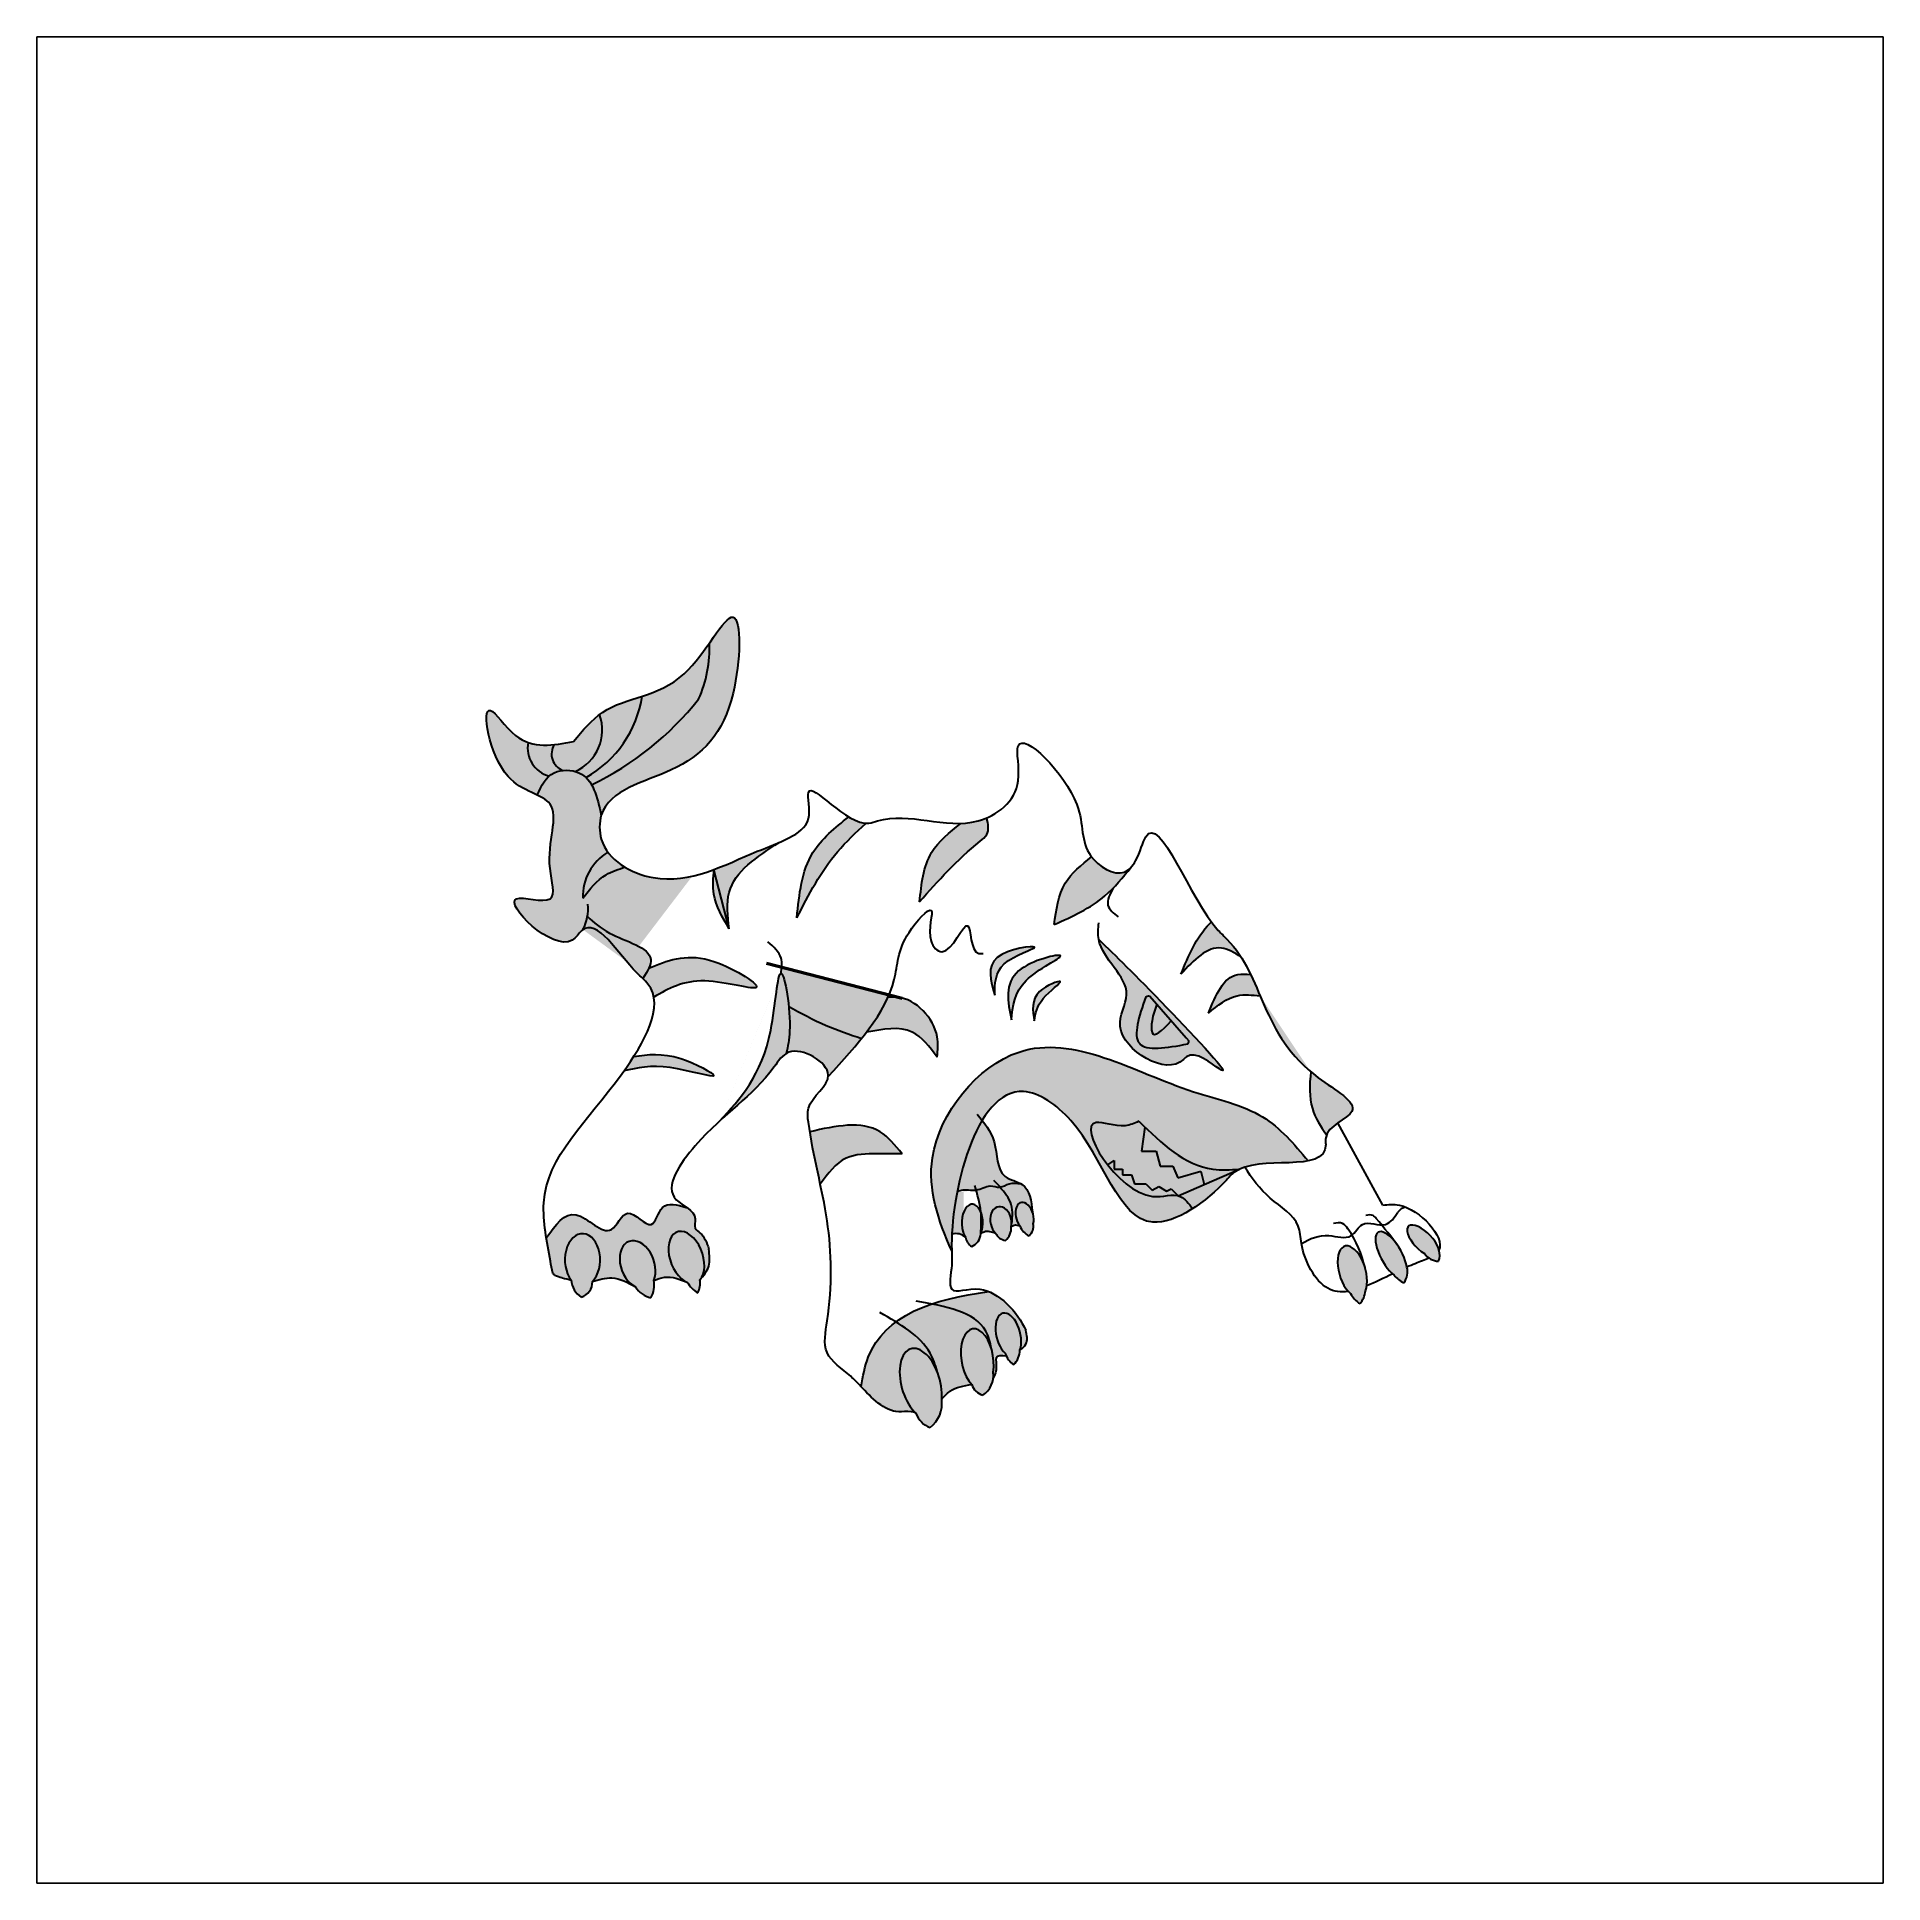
# Model space of a CAD drawing. Header units: millimetres. Extents: x 349 to 37728, y 366 to 37744.
import ezdxf

# ---------------------------------------------------------------- set-up
doc = ezdxf.new("R2010")
doc.units = ezdxf.units.MM
picture_1 = doc.add_image_def('image1.png', size_in_pixel=(300, 300))

msp = doc.modelspace()

# ---------------------------------------------------------------- hatches: boundary and pattern name
at = {"lineweight": 50}
h = msp.add_hatch(color=256, dxfattribs=at)
h.set_gradient(color1=(242, 103, 34), color2=(248, 153, 30))
edge = h.paths.add_edge_path()
edge.add_spline(control_points=[(10293.03239290389, 23460.11253153362), (10206.57737473805, 23490.913788408), (9899.451919820931, 23657.12494668036), (9260.034504006642, 24666.9312461304), (9569.51800466793, 22770.55655680562), (10297.85700987159, 22478.3187936016), (10480.48878474999, 22390.21297311452)], knot_values=[81191.99521416692, 81191.99521416692, 81191.99521416692, 81191.99521416692, 81463.07248354013, 82181.7750685024, 83565.85012950347, 84201.21196478372, 84201.21196478372, 84201.21196478372, 84201.21196478372], degree=3, periodic=0)
edge.add_spline(control_points=[(10480.48878474999, 22390.21297311452), (10542.24670157708, 22541.26058027436), (10611.54880453477, 22682.67137370881), (10718.09446651764, 22776.50788483073)], knot_values=[113.4448202830459, 113.4448202830459, 113.4448202830459, 113.4448202830459, 560.0456811598563, 560.0456811598563, 560.0456811598563, 560.0456811598563], degree=3, periodic=0)
edge.add_arc((10879.5747456943, 23350.86864132587), 596.6289962486209, 169.4495121229557, 254.2967872213244, ccw=False)
edge = h.paths.add_edge_path()
edge.add_spline(control_points=[(10822.86951269945, 23415.5356694282), (10640.77588544555, 23395.92339146639), (10462.41208966363, 23399.76776890583), (10293.03239290389, 23460.11253153362)], knot_values=[84201.21196478374, 84201.21196478374, 84201.21196478374, 84201.21196478374, 84732.29722344181, 84732.29722344181, 84732.29722344181, 84732.29722344181], degree=3, periodic=0)
edge.add_arc((10879.5747456943, 23350.86864132587), 596.6289962486209, 169.4495121229557, 254.2967872213244)
edge.add_spline(control_points=[(10718.09446651764, 22776.50788483073), (10749.36965208774, 22804.05245345954), (10830.71537999456, 22859.35825573238), (10934.09796766983, 22886.51455201422), (10995.87640814113, 22893.31268176161)], knot_values=[560.0456811598563, 560.0456811598563, 560.0456811598563, 560.0456811598563, 691.1399419654659, 869.2870251886903, 869.2870251886903, 869.2870251886903, 869.2870251886903], degree=3, periodic=0)
edge.add_arc((11125.36726487315, 23225.98078058743), 356.9817165536346, 147.927409357763, 248.73155457479152, ccw=False)
edge = h.paths.add_edge_path()
edge.add_spline(control_points=[(11738.49333916391, 24023.07690773402), (11547.79410219202, 23878.30122883056), (11381.10471391683, 23679.62168681415), (11214.41532564163, 23480.94214479772)], knot_values=[0, 0, 0, 0, 749.0274256449753, 749.0274256449753, 749.0274256449753, 749.0274256449753], degree=3, periodic=0)
edge.add_spline(control_points=[(11214.41532564163, 23480.94214479772), (11083.27355331874, 23455.19996218675), (10952.13178099584, 23429.45777957579), (10822.86951269945, 23415.5356694282)], knot_values=[84732.29722344181, 84732.29722344181, 84732.29722344181, 84732.29722344181, 85109.29715599409, 85109.29715599409, 85109.29715599409, 85109.29715599409], degree=3, periodic=0)
edge.add_arc((11125.36726487315, 23225.98078058743), 356.9817165536346, 147.927409357763, 248.7315545747914)
edge.add_spline(control_points=[(10995.87640814113, 22893.31268176161), (11078.71060154906, 22902.42779684076), (11165.53958582467, 22895.63940628656), (11244.09058331056, 22874.1427725043)], knot_values=[869.2870251886903, 869.2870251886903, 869.2870251886903, 869.2870251886903, 1108.151422447573, 1108.151422447573, 1108.151422447573, 1108.151422447573], degree=3, periodic=0)
edge.add_arc((10889.65842387219, 23707.50133769627), 905.5985058639175, 293.0403266798959, 380.393873963763)
edge = h.paths.add_edge_path()
edge.add_spline(control_points=[(12605.24118311552, 24395.70141402997), (12319.71465295889, 24302.21370715822), (12016.09747795658, 24223.31115017057), (11759.44046000525, 24038.97961237527), (11738.49333916391, 24023.07690773402)], knot_values=[749.0274256449752, 749.0274256449752, 749.0274256449752, 749.0274256449752, 1661.095893936007, 1743.371881232015, 1743.371881232015, 1743.371881232015, 1743.371881232015], degree=3, periodic=0)
edge.add_arc((10889.65842387219, 23707.50133769627), 905.5985058639174, -66.95967332010412, 20.3938739637631, ccw=False)
edge.add_spline(control_points=[(11244.09058331056, 22874.1427725043), (11271.85840201371, 22866.54370121688), (11356.83241835651, 22836.54733680984), (11425.8777168676, 22788.51470232335), (11467.13203197427, 22748.72158301284)], knot_values=[1108.151422447573, 1108.151422447573, 1108.151422447573, 1108.151422447573, 1192.590111834233, 1376.546014867908, 1376.546014867908, 1376.546014867908, 1376.546014867908], degree=3, periodic=0)
edge.add_arc((10327.77225285706, 24752.773624659), 2305.290717435896, 299.6194444226189, 351.0894391396437)
edge = h.paths.add_edge_path()
edge.add_arc((11337.76679170181, 25393.67430694274), 2631.569347241099, 336.2841309440522, 361.8087197852354)
edge.add_spline(control_points=[(13968.02500798887, 25476.73419493552), (13815.44937478285, 25262.67549131807), (13390.78370155249, 24685.10166003798), (12891.76508188331, 24489.51568146445), (12605.24118311552, 24395.70141402997)], knot_values=[1743.371881232015, 1743.371881232015, 1743.371881232015, 1743.371881232015, 2383.707700006691, 3298.962101531333, 3298.962101531333, 3298.962101531333, 3298.962101531333], degree=3, periodic=0)
edge.add_arc((10327.77225285706, 24752.773624659), 2305.290717435895, 299.6194444226188, 351.08943913964373, ccw=False)
edge.add_spline(control_points=[(11467.13203197427, 22748.72158301284), (11511.04821407935, 22706.36087796536), (11548.08707835681, 22656.21290698274), (11579.95420387129, 22600.20891682175)], knot_values=[1376.546014867908, 1376.546014867908, 1376.546014867908, 1376.546014867908, 1572.371370737775, 1572.371370737775, 1572.371370737775, 1572.371370737775], degree=3, periodic=0)
edge.add_arc((8823.437021528338, 28264.17944009274), 6299.122880610807, 295.9510642072208, 321.4112689609556)
edge = h.paths.add_edge_path()
edge.add_spline(control_points=[(11774.7378947169, 21983.06828376559), (11775.25086725418, 21984.75196708224), (11935.27073408088, 22502.92994503557), (13488.9646112119, 22831.89899903294), (14561.83354073028, 23968.38173458535), (14635.98823756071, 26452.32684862532), (14176.03505318827, 25768.56559474146), (13968.02500798887, 25476.73419493552)], knot_values=[3298.962101531333, 3298.962101531333, 3298.962101531333, 3298.962101531333, 3304.438832785732, 4988.307438990039, 6987.587290353299, 8523.473975840254, 9396.459260628577, 9396.459260628577, 9396.459260628577, 9396.459260628577], degree=3, periodic=0)
edge.add_arc((11337.76679170182, 25393.67430694275), 2631.569347241099, -23.71586905594819, 1.8087197852353256, ccw=False)
edge.add_arc((8823.437021528336, 28264.17944009274), 6299.122880610804, 295.95106420722084, 321.4112689609555, ccw=False)
edge.add_spline(control_points=[(11579.95420387129, 22600.20891682175), (11676.58323251202, 22430.39092784745), (11725.66056361446, 22206.72960580652), (11774.7378947169, 21983.06828376559)], knot_values=[1572.371370737775, 1572.371370737775, 1572.371370737775, 1572.371370737775, 2166.162420775528, 2166.162420775528, 2166.162420775528, 2166.162420775528], degree=3, periodic=0)
at = {"lineweight": 50, "true_color": 0xf8991e}
h = msp.add_hatch(color=30, dxfattribs=at)
edge = h.paths.add_edge_path()
edge.add_spline(control_points=[(11908.86771657979, 21239.04058515045), (11850.19870293234, 21318.15919550256), (11729.26353285124, 21549.57215145194), (11729.54278733628, 21834.72847459311), (11774.7378947169, 21983.06828376559)], knot_values=[9396.459260628577, 9396.459260628577, 9396.459260628577, 9396.459260628577, 9688.018283265774, 10170.54208161641, 10170.54208161641, 10170.54208161641, 10170.54208161641], degree=3, periodic=0)
edge.add_spline(control_points=[(11774.7378947169, 21983.06828376559), (11725.66056361446, 22206.72960580652), (11676.58323251202, 22430.39092784745), (11579.95420387129, 22600.20891682175)], knot_values=[1572.371370737775, 1572.371370737775, 1572.371370737775, 1572.371370737775, 2166.162420775528, 2166.162420775528, 2166.162420775528, 2166.162420775528], degree=3, periodic=0)
edge.add_spline(control_points=[(11579.95420387129, 22600.20891682175), (11548.08707835681, 22656.21290698274), (11511.04821407935, 22706.36087796536), (11467.13203197427, 22748.72158301284)], knot_values=[1376.546014867908, 1376.546014867908, 1376.546014867908, 1376.546014867908, 1572.371370737775, 1572.371370737775, 1572.371370737775, 1572.371370737775], degree=3, periodic=0)
edge.add_spline(control_points=[(11467.13203197427, 22748.72158301284), (11425.8777168676, 22788.51470232335), (11356.83241835651, 22836.54733680984), (11271.85840201371, 22866.54370121688), (11244.09058331056, 22874.1427725043)], knot_values=[1108.151422447573, 1108.151422447573, 1108.151422447573, 1108.151422447573, 1292.107325481248, 1376.546014867908, 1376.546014867908, 1376.546014867908, 1376.546014867908], degree=3, periodic=0)
edge.add_spline(control_points=[(11244.09058331056, 22874.1427725043), (11165.53958582467, 22895.63940628656), (11078.71060154906, 22902.42779684076), (10995.87640814113, 22893.31268176161)], knot_values=[869.2870251886902, 869.2870251886902, 869.2870251886902, 869.2870251886902, 1108.151422447573, 1108.151422447573, 1108.151422447573, 1108.151422447573], degree=3, periodic=0)
edge.add_spline(control_points=[(10995.87640814113, 22893.31268176161), (10934.09796766983, 22886.51455201422), (10830.71537999456, 22859.35825573238), (10749.36965208774, 22804.05245345954), (10718.09446651764, 22776.50788483073)], knot_values=[560.0456811598564, 560.0456811598564, 560.0456811598564, 560.0456811598564, 738.1927643830808, 869.2870251886904, 869.2870251886904, 869.2870251886904, 869.2870251886904], degree=3, periodic=0)
edge.add_spline(control_points=[(10718.09446651764, 22776.50788483073), (10611.54880453477, 22682.67137370881), (10542.24670157708, 22541.26058027436), (10480.48878474999, 22390.21297311452)], knot_values=[113.4448202830459, 113.4448202830459, 113.4448202830459, 113.4448202830459, 560.0456811598563, 560.0456811598563, 560.0456811598563, 560.0456811598563], degree=3, periodic=0)
edge.add_spline(control_points=[(10480.48878474999, 22390.21297311452), (10590.03584769723, 22337.36491932243), (11001.55962380697, 22109.15722566282), (10559.35230472172, 21225.45135358121), (10971.04144827561, 20075.18224521912), (9327.012592891359, 20648.16880115664), (10980.97302588941, 19026.27262994148), (11328.48324368482, 19609.04440536639), (11397.20563062534, 19664.1072996882), (11404.84279626822, 19669.58225869076)], knot_values=[76500.67745462322, 76500.67745462322, 76500.67745462322, 76500.67745462322, 76881.78322337603, 78190.52840215317, 78800.04191943932, 79477.88239654827, 80882.38629486285, 81157.90175309077, 81191.99521416692, 81191.99521416692, 81191.99521416692, 81191.99521416692], degree=3, periodic=0)
edge.add_spline(control_points=[(12295.34382546169, 19017.31926916784), (11984.78552348175, 19389.98550282616), (11656.9035021072, 19850.28045160095), (11404.84279626822, 19669.58225869076)], knot_values=[75375.440388257, 75375.440388257, 75375.440388257, 75375.440388257, 76500.67745462323, 76500.67745462323, 76500.67745462323, 76500.67745462323], degree=3, periodic=0)
edge.add_arc((10560.79922809529, 20102.02112082278), 948.3738263238371, 332.8720362215061, 349.968098582074)
edge.add_spline(control_points=[(11494.67328704551, 19936.8177416928), (11623.21730241521, 19815.91687427175), (11894.21424326043, 19579.15382366078), (12360.76497219, 19424.00767865047), (12534.0327791598, 19330.48361748284)], knot_values=[88.0122947727282, 88.0122947727282, 88.0122947727282, 88.0122947727282, 643.463737844608, 1201.353941625374, 1201.353941625374, 1201.353941625374, 1201.353941625374], degree=3, periodic=0)
edge.add_line((12534.0327791598, 19330.48361748284), (13618.67802167696, 20753.55835664932))
edge.add_spline(control_points=[(13618.67802167695, 20753.55835664931), (13361.36135871689, 20694.68902898386), (12907.60529650531, 20659.40522948636), (12430.55939701653, 20829.1675017875), (12256.50120551968, 20933.38204753838)], knot_values=[10617.51799613982, 10617.51799613982, 10617.51799613982, 10617.51799613982, 11403.67493317147, 11971.9067019904, 11971.9067019904, 11971.9067019904, 11971.9067019904], degree=3, periodic=0)
edge.add_spline(control_points=[(12256.50120551968, 20933.38204753837), (12123.17410777215, 20891.40999938033), (11773.05361183718, 20781.19028737305), (11542.93498413227, 20488.67854886734), (11400.44632703964, 20307.55629371051)], knot_values=[0, 0, 0, 0, 411.7983625688647, 1081.393425369821, 1081.393425369821, 1081.393425369821, 1081.393425369821], degree=3, periodic=0)
edge.add_arc((12464.86883436682, 20331.06981641705), 1064.682187253433, 121.48145866241691, 181.2654810707756, ccw=False)
at = {"lineweight": 30}
h = msp.add_hatch(color=256, dxfattribs=at)
edge = h.paths.add_edge_path()
edge.add_spline(control_points=[(15734.93478354592, 19911.2112572765), (15977.59670482924, 20380.86255960678), (16346.87368123069, 21095.56642402164), (16934.00462955735, 21638.12385328876), (17135.31590032318, 21824.15207384245)], knot_values=[0, 0, 0, 0, 1567.47771628977, 2385.349248810708, 2385.349248810708, 2385.349248810708, 2385.349248810708], degree=3, periodic=0)
edge.add_spline(control_points=[(17135.31590032253, 21824.15207384684), (17025.77514352134, 21831.14884171147), (16905.81607760422, 21882.63698370843), (16785.7923280777, 21954.04387012353)], knot_values=[16141.92453374421, 16141.92453374421, 16141.92453374421, 16141.92453374421, 16454.90531872522, 16454.90531872522, 16454.90531872522, 16454.90531872522], degree=3, periodic=0)
edge.add_spline(control_points=[(16785.7923280745, 21954.04387012094), (16509.62020769362, 21731.66867233679), (15868.08147389437, 21215.09841673658), (15783.24851578988, 20384.34096807608), (15734.93478354592, 19911.2112572765)], knot_values=[0, 0, 0, 0, 1025.799297506097, 2382.897960687031, 2382.897960687031, 2382.897960687031, 2382.897960687031], degree=3, periodic=0)
h = msp.add_hatch(color=256, dxfattribs=at)
edge = h.paths.add_edge_path()
edge.add_spline(control_points=[(18221.39391019721, 20235.66069122907), (18595.48392502975, 20657.66198734652), (19011.44622649356, 21126.89832992119), (19647.53643205284, 21616.84770747669), (19607.60857371287, 21809.85848169904), (19582.29212178071, 21932.23789775448)], knot_values=[0, 0, 0, 0, 1730.863361428309, 1924.600707830669, 2260.27970277258, 2260.27970277258, 2260.27970277258, 2260.27970277258], degree=3, periodic=0)
edge.add_spline(control_points=[(19582.29212178185, 21932.23789774896), (19523.8705232979, 21907.49316973362), (19349.03954081471, 21847.78732373022), (19171.85919388033, 21825.71839243492), (19054.84504516342, 21821.83943168978)], knot_values=[18380.7593539183, 18380.7593539183, 18380.7593539183, 18380.7593539183, 18561.39139141058, 18908.24789782962, 18908.24789782962, 18908.24789782962, 18908.24789782962], degree=3, periodic=0)
edge.add_spline(control_points=[(19054.84504517628, 21821.83943170002), (18827.0942478474, 21640.65373110737), (18322.43028585237, 21239.17152076899), (18257.19114833875, 20591.20507719614), (18221.39391019721, 20235.66069122907)], knot_values=[0, 0, 0, 0, 839.6994528836208, 1860.656725453166, 1860.656725453166, 1860.656725453166, 1860.656725453166], degree=3, periodic=0)
h = msp.add_hatch(color=256, dxfattribs=at)
edge = h.paths.add_edge_path()
edge.add_spline(control_points=[(14365.03213193793, 19688.7578729665), (14335.53329655362, 19946.2431914031), (14248.81849361584, 20703.14726428289), (14926.82442801278, 21143.29363633071), (15374.18478898072, 21433.71003224791)], knot_values=[0, 0, 0, 0, 735.7995022386312, 2162.956876333384, 2162.956876333384, 2162.956876333384, 2162.956876333384], degree=3, periodic=0)
edge.add_spline(control_points=[(15374.18478890479, 21433.71003219862), (15227.64254908333, 21369.81919019874), (14796.32421263377, 21209.45196010242), (14355.53735227951, 20997.87146843882), (14056.68701630456, 20887.28139162203)], knot_values=[12423.75556459333, 12423.75556459333, 12423.75556459333, 12423.75556459333, 12902.30497228117, 13838.59142420399, 13838.59142420399, 13838.59142420399, 13838.59142420399], degree=3, periodic=0)
edge.add_line((14056.68701630456, 20887.28139162203), (14365.03213193793, 19688.7578729665))
edge = h.paths.add_edge_path()
edge.add_spline(control_points=[(14056.68701630612, 20887.28139161599), (14043.57457330629, 20718.86198396721), (14010.24441549034, 20290.76132901845), (14231.07728893815, 19916.05232173775), (14365.03213193793, 19688.7578729665)], knot_values=[0, 0, 0, 0, 496.9946891047148, 1263.297115706949, 1263.297115706949, 1263.297115706949, 1263.297115706949], degree=3, periodic=0)
edge.add_line((14365.03213193793, 19688.7578729665), (14056.68701630612, 20887.28139161599))
h = msp.add_hatch(color=256, dxfattribs=at)
edge = h.paths.add_edge_path()
edge.add_spline(control_points=[(12256.50120551968, 20933.38204753838), (12119.58556019013, 21015.35809050137), (11998.81052058584, 21117.7474318874), (11908.86771657979, 21239.04058515045)], knot_values=[10170.54208161641, 10170.54208161641, 10170.54208161641, 10170.54208161641, 10617.51799613982, 10617.51799613982, 10617.51799613982, 10617.51799613982], degree=3, periodic=0)
edge.add_arc((12464.86883436682, 20331.06981641705), 1064.682187253433, 121.4814586624169, 181.2654810707756)
edge.add_spline(control_points=[(11400.44632703964, 20307.55629371051), (11542.93498413227, 20488.67854886734), (11773.05361183718, 20781.19028737306), (12123.17410777215, 20891.40999938034), (12256.50120551968, 20933.38204753837)], knot_values=[0, 0, 0, 0, 669.5950628009567, 1081.393425369821, 1081.393425369821, 1081.393425369821, 1081.393425369821], degree=3, periodic=0)
h = msp.add_hatch(color=256, dxfattribs=at)
edge = h.paths.add_edge_path()
edge.add_spline(control_points=[(22141.83088944175, 20512.46843313241), (22208.89673137913, 20581.7908748432), (22272.99005139883, 20654.83758621669), (22335.67669935508, 20729.64671557612)], knot_values=[1414.126000444754, 1414.126000444754, 1414.126000444754, 1414.126000444754, 1704.750265066292, 1704.750265066292, 1704.750265066292, 1704.750265066292], degree=3, periodic=0)
edge.add_spline(control_points=[(22335.67669935508, 20729.64671557612), (22391.99088311529, 20796.85105964359), (22447.169851264, 20865.47771418667), (22502.34881941271, 20934.10436872976)], knot_values=[1704.750265066292, 1704.750265066292, 1704.750265066292, 1704.750265066292, 1965.830874361191, 1965.830874361191, 1965.830874361191, 1965.830874361191], degree=3, periodic=0)
edge.add_spline(control_points=[(22517.17589963927, 20951.07336803264), (22509.00595632675, 20941.33714864434), (22500.61230354642, 20931.98328442103), (22491.99685637242, 20923.06514418599)], knot_values=[24253.12021313318, 24253.12021313318, 24253.12021313318, 24253.12021313318, 24289.58792290878, 24289.58792290878, 24289.58792290878, 24289.58792290878], degree=3, periodic=0)
edge.add_spline(control_points=[(22491.99685637242, 20923.06514418599), (22485.6932901829, 20916.54011000917), (22479.27099205682, 20910.24832948712), (22472.73071208019, 20904.21070583583)], knot_values=[24226.43829892631, 24226.43829892631, 24226.43829892631, 24226.43829892631, 24253.12021313318, 24253.12021313318, 24253.12021313318, 24253.12021313318], degree=3, periodic=0)
edge.add_spline(control_points=[(22472.73071208019, 20904.21070583583), (22464.44142531796, 20896.55849614651), (22455.96261776845, 20889.31455272876), (22447.29581655298, 20882.52143303087)], knot_values=[24192.62108635796, 24192.62108635796, 24192.62108635796, 24192.62108635796, 24226.43829892631, 24226.43829892631, 24226.43829892631, 24226.43829892631], degree=3, periodic=0)
edge.add_spline(control_points=[(22447.29581655298, 20882.52143303087), (22440.52672290827, 20877.21575424218), (22433.64294955244, 20872.18508649544), (22426.64522407863, 20867.44970618084)], knot_values=[24166.2085873301, 24166.2085873301, 24166.2085873301, 24166.2085873301, 24192.62108635797, 24192.62108635797, 24192.62108635797, 24192.62108635797], degree=3, periodic=0)
edge.add_spline(control_points=[(22426.64522407863, 20867.44970618084), (22420.65803093725, 20863.3981559096), (22414.58742068641, 20859.56276681626), (22408.43384903523, 20855.95623849208)], knot_values=[24143.6102825497, 24143.6102825497, 24143.6102825497, 24143.6102825497, 24166.2085873301, 24166.2085873301, 24166.2085873301, 24166.2085873301], degree=3, periodic=0)
edge.add_spline(control_points=[(22408.43384903523, 20855.95623849208), (22401.20348468594, 20851.71861597006), (22393.85858436202, 20847.79695715089), (22386.39988730519, 20844.2118630442)], knot_values=[24117.05757682035, 24117.05757682035, 24117.05757682035, 24117.05757682035, 24143.61028254971, 24143.61028254971, 24143.61028254971, 24143.61028254971], degree=3, periodic=0)
edge.add_spline(control_points=[(22386.39988730519, 20844.2118630442), (22380.15356695902, 20841.20950940375), (22373.76885923516, 20838.41758347153), (22367.30329981359, 20835.87841693757), (22367.24397292959, 20835.8551419149)], knot_values=[24094.61498476546, 24094.61498476546, 24094.61498476546, 24094.61498476546, 24116.85167098286, 24117.05757682034, 24117.05757682034, 24117.05757682034, 24117.05757682034], degree=3, periodic=0)
edge.add_spline(control_points=[(22367.24397292959, 20835.8551419149), (22359.65430167619, 20832.87757494071), (22351.95332820213, 20830.24812683942), (22344.15153005559, 20827.95511781838)], knot_values=[24068.27351003455, 24068.27351003455, 24068.27351003455, 24068.27351003455, 24094.61498476546, 24094.61498476546, 24094.61498476546, 24094.61498476546], degree=3, periodic=0)
edge.add_spline(control_points=[(22344.15153005559, 20827.95511781838), (22337.41758427301, 20825.97595889416), (22330.60852522698, 20824.24744335563), (22323.73109019419, 20822.76206085842)], knot_values=[24045.53746132638, 24045.53746132638, 24045.53746132638, 24045.53746132638, 24068.27351003455, 24068.27351003455, 24068.27351003455, 24068.27351003455], degree=3, periodic=0)
edge.add_spline(control_points=[(22323.73109019419, 20822.76206085842), (22315.78376943302, 20821.04560536273), (22307.74514418971, 20819.65381262483), (22299.62561048458, 20818.57509373482)], knot_values=[24019.26448730865, 24019.26448730865, 24019.26448730865, 24019.26448730865, 24045.53746132638, 24045.53746132638, 24045.53746132638, 24045.53746132638], degree=3, periodic=0)
edge.add_spline(control_points=[(22299.62561048458, 20818.57509373482), (22292.57171446209, 20817.63794990811), (22285.45675378932, 20816.93709465496), (22278.28754495959, 20816.46492932469)], knot_values=[23996.43967573046, 23996.43967573046, 23996.43967573046, 23996.43967573046, 24019.26448730865, 24019.26448730865, 24019.26448730865, 24019.26448730865], degree=3, periodic=0)
edge.add_spline(control_points=[(22278.28754495959, 20816.46492932469), (22271.09878115959, 20815.99147610071), (22263.8554728609, 20815.74796206539), (22256.5644924878, 20815.72672621932)], knot_values=[23973.55260644401, 23973.55260644401, 23973.55260644401, 23973.55260644401, 23996.43967573047, 23996.43967573047, 23996.43967573047, 23996.43967573047], degree=3, periodic=0)
edge.add_spline(control_points=[(22256.5644924878, 20815.72672621932), (22248.2190166463, 20815.70241903), (22239.81108189485, 20815.96933586603), (22231.35099459773, 20816.51598776114)], knot_values=[23947.35537725962, 23947.35537725962, 23947.35537725962, 23947.35537725962, 23973.55260644401, 23973.55260644401, 23973.55260644401, 23973.55260644401], degree=3, periodic=0)
edge.add_spline(control_points=[(22231.35099459773, 20816.51598776114), (22221.61371505282, 20817.14516593975), (22211.80734774988, 20818.14491602101), (22201.94760694657, 20819.49772061745)], knot_values=[23917.20323639967, 23917.20323639967, 23917.20323639967, 23917.20323639967, 23947.35537725962, 23947.35537725962, 23947.35537725962, 23947.35537725962], degree=3, periodic=0)
edge.add_spline(control_points=[(22201.94760694657, 20819.49772061745), (22192.06421567356, 20820.85377017385), (22182.12719454004, 20822.56457001404), (22172.15237115609, 20824.61247639154)], knot_values=[23886.97876987639, 23886.97876987639, 23886.97876987639, 23886.97876987639, 23917.20323639968, 23917.20323639968, 23917.20323639968, 23917.20323639968], degree=3, periodic=0)
edge.add_spline(control_points=[(22172.15237115609, 20824.61247639154), (22159.25800160818, 20827.2597875884), (22146.30046255859, 20830.47042112017), (22133.31394408098, 20834.206263779)], knot_values=[23847.90785846891, 23847.90785846891, 23847.90785846891, 23847.90785846891, 23886.97876987639, 23886.97876987639, 23886.97876987639, 23886.97876987639], degree=3, periodic=0)
edge.add_spline(control_points=[(22133.31394408098, 20834.206263779), (22118.0839238039, 20838.58749648153), (22102.8140464635, 20843.69107930889), (22087.55945923453, 20849.4555372332)], knot_values=[23802.08720422611, 23802.08720422611, 23802.08720422611, 23802.08720422611, 23847.90785846891, 23847.90785846891, 23847.90785846891, 23847.90785846891], degree=3, periodic=0)
edge.add_spline(control_points=[(22087.55945923453, 20849.4555372332), (22070.14355565734, 20856.03672110122), (22052.74758182563, 20863.47931611938), (22035.45360310731, 20871.69184034319)], knot_values=[23749.77454022815, 23749.77454022815, 23749.77454022815, 23749.77454022815, 23802.0872042261, 23802.0872042261, 23802.0872042261, 23802.0872042261], degree=3, periodic=0)
edge.add_spline(control_points=[(22035.45360310731, 20871.69184034319), (22020.27862383332, 20878.89809905978), (22005.18217639297, 20886.69717002274), (21990.21970541502, 20895.02724661886)], knot_values=[23703.87165085456, 23703.87165085456, 23703.87165085456, 23703.87165085456, 23749.77454022815, 23749.77454022815, 23749.77454022815, 23749.77454022815], degree=3, periodic=0)
edge.add_spline(control_points=[(21990.21970541502, 20895.02724661886), (21958.22090789099, 20912.84198021145), (21926.83486863632, 20933.08533512274), (21896.60390124641, 20955.15277007673)], knot_values=[23605.70355649378, 23605.70355649378, 23605.70355649378, 23605.70355649378, 23703.87165085456, 23703.87165085456, 23703.87165085456, 23703.87165085456], degree=3, periodic=0)
edge.add_spline(control_points=[(21896.60390124641, 20955.15277007673), (21882.8253142411, 20965.21060476577), (21869.28667365968, 20975.64736088516), (21856.03932571378, 20986.40580051101)], knot_values=[23560.96077298144, 23560.96077298144, 23560.96077298144, 23560.96077298144, 23605.70355649378, 23605.70355649378, 23605.70355649378, 23605.70355649378], degree=3, periodic=0)
edge.add_spline(control_points=[(21856.03932571378, 20986.40580051101), (21840.22263903463, 20999.25085217068), (21824.82119566265, 21012.55446991408), (21809.92238687997, 21026.2192347614)], knot_values=[23507.54007392094, 23507.54007392094, 23507.54007392094, 23507.54007392094, 23560.96077298144, 23560.96077298144, 23560.96077298144, 23560.96077298144], degree=3, periodic=0)
edge.add_spline(control_points=[(21809.92238687997, 21026.2192347614), (21797.60988350979, 21037.51191363859), (21785.64065500372, 21049.0512383409), (21774.06402471101, 21060.78222591984)], knot_values=[23463.39275000973, 23463.39275000973, 23463.39275000973, 23463.39275000973, 23507.54007392094, 23507.54007392094, 23507.54007392094, 23507.54007392094], degree=3, periodic=0)
edge.add_spline(control_points=[(21774.06402471101, 21060.78222591984), (21759.88538955202, 21075.14991226128), (21746.29566970442, 21089.80510170084), (21733.38548209925, 21104.64677948327)], knot_values=[23409.3227155389, 23409.3227155389, 23409.3227155389, 23409.3227155389, 23463.39275000973, 23463.39275000973, 23463.39275000973, 23463.39275000973], degree=3, periodic=0)
edge.add_spline(control_points=[(21733.38548209925, 21104.64677948327), (21722.59773186105, 21117.04848253587), (21712.28444940444, 21129.58039679082), (21702.49850412417, 21142.18358636373)], knot_values=[23364.14180530885, 23364.14180530885, 23364.14180530885, 23364.14180530885, 23409.3227155389, 23409.3227155389, 23409.3227155389, 23409.3227155389], degree=3, periodic=0)
edge.add_spline(control_points=[(21701.71196951091, 21143.1981746564), (21497.82052459248, 20980.73791288088), (21059.19311400298, 20631.24054198923), (20985.577776747, 20071.52446119666), (20946.1817726173, 19771.98664948103)], knot_values=[0, 0, 0, 0, 753.4986385996848, 1620.985896999879, 1620.985896999879, 1620.985896999879, 1620.985896999879], degree=3, periodic=0)
edge.add_spline(control_points=[(20946.1817726173, 19771.98664948103), (21040.00299397066, 19814.2447743338), (21133.82421532402, 19856.50289918657), (21226.46749026618, 19900.2368718901)], knot_values=[0, 0, 0, 0, 302.8623333585066, 302.8623333585066, 302.8623333585066, 302.8623333585066], degree=3, periodic=0)
edge.add_spline(control_points=[(21226.46749026618, 19900.2368718901), (21307.52535431788, 19938.50173694433), (21387.681464434, 19977.89640857984), (21466.14683460377, 20019.40940656046)], knot_values=[302.8623333585066, 302.8623333585066, 302.8623333585066, 302.8623333585066, 567.8505244504722, 567.8505244504722, 567.8505244504722, 567.8505244504722], degree=3, periodic=0)
edge.add_spline(control_points=[(21466.14683460377, 20019.40940656046), (21538.65446374597, 20057.77039377874), (21609.71835561998, 20097.94023793998), (21678.71594288617, 20140.69895302561)], knot_values=[567.8505244504722, 567.8505244504722, 567.8505244504722, 567.8505244504722, 812.7186165169238, 812.7186165169238, 812.7186165169238, 812.7186165169238], degree=3, periodic=0)
edge.add_spline(control_points=[(21678.71594288617, 20140.69895302561), (21731.1858297727, 20173.21523414282), (21782.46077475505, 20207.22865674652), (21832.26698945824, 20243.08225001097)], knot_values=[812.7186165169238, 812.7186165169238, 812.7186165169238, 812.7186165169238, 998.9309407722913, 998.9309407722913, 998.9309407722913, 998.9309407722913], degree=3, periodic=0)
edge.add_spline(control_points=[(21832.26698945824, 20243.08225001097), (21878.44679079323, 20276.32532668253), (21923.36395342912, 20311.15036208548), (21966.80024428914, 20347.83078021799)], knot_values=[998.9309407722913, 998.9309407722913, 998.9309407722913, 998.9309407722913, 1171.585060172534, 1171.585060172534, 1171.585060172534, 1171.585060172534], degree=3, periodic=0)
edge.add_spline(control_points=[(21966.80024428914, 20347.83078021799), (21969.13906534159, 20349.80583224113), (21999.58264224363, 20375.63179022297), (22029.29029706059, 20402.37978423062), (22056.18194077995, 20427.75059713339)], knot_values=[1171.585060172534, 1171.585060172534, 1171.585060172534, 1171.585060172534, 1180.881597267432, 1292.817227725052, 1292.817227725052, 1292.817227725052, 1292.817227725052], degree=3, periodic=0)
edge.add_spline(control_points=[(22056.18194077995, 20427.75059713339), (22085.3254072765, 20455.24588316121), (22113.83709825768, 20483.53272008443), (22141.83088944175, 20512.46843313241)], knot_values=[1292.817227725052, 1292.817227725052, 1292.817227725052, 1292.817227725052, 1414.126000444754, 1414.126000444754, 1414.126000444754, 1414.126000444754], degree=3, periodic=0)
at = {"lineweight": 50}
h = msp.add_hatch(color=256, dxfattribs=at)
h.set_gradient(color1=(255, 255, 255), color2=(199, 200, 202), name='INVCYLINDER')
edge = h.paths.add_edge_path()
edge.add_spline(control_points=[(12736.17729240566, 18888.51007760961), (12765.75524139771, 18953.30064352717), (12857.33089068796, 19291.96996664807), (11999.25125097582, 19487.38569411592), (11623.21730241521, 19815.91687427175), (11494.67328704551, 19936.8177416928)], knot_values=[88.01229477272818, 88.01229477272818, 88.01229477272818, 88.01229477272818, 304.6317112883069, 1294.047358808734, 1849.498801880614, 1849.498801880614, 1849.498801880614, 1849.498801880614], degree=3, periodic=0)
edge.add_arc((10560.79922809529, 20102.02112082277), 948.3738263238371, 332.8720362215062, 349.96809858207416, ccw=False)
edge.add_spline(control_points=[(11404.84279626822, 19669.58225869076), (11711.05610412787, 19889.10156532413), (12177.58789948275, 19078.49208071748), (12575.51900705687, 18716.5216983828), (12613.76750193677, 18680.34783931951)], knot_values=[74975.39437534263, 74975.39437534263, 74975.39437534263, 74975.39437534263, 76342.37683725166, 76500.67745462323, 76500.67745462323, 76500.67745462323, 76500.67745462323], degree=3, periodic=0)
edge.add_spline(control_points=[(12613.76750193676, 18680.34783931951), (12662.03513694034, 18751.98721983791), (12705.95861122674, 18822.31598634956), (12736.17729240566, 18888.51007760961)], knot_values=[1849.498801880614, 1849.498801880614, 1849.498801880614, 1849.498801880614, 2070.810735531222, 2070.810735531222, 2070.810735531222, 2070.810735531222], degree=3, periodic=0)
at = {"lineweight": 30}
h = msp.add_hatch(color=256, dxfattribs=at)
edge = h.paths.add_edge_path()
edge.add_spline(control_points=[(24726.68761942552, 19118.48580157139), (24645.95618599627, 19245.25882862153), (24507.05982578799, 19426.5314079091), (24280.87608995652, 19629.3678188681), (24173.43660240235, 19762.58474564361), (24127.04048718, 19825.4958177025)], knot_values=[27152.12429401415, 27152.12429401415, 27152.12429401415, 27152.12429401415, 27646.12248936962, 27897.07408621106, 28088.18935780456, 28088.18935780456, 28088.18935780456, 28088.18935780456], degree=3, periodic=0)
edge.add_spline(control_points=[(24127.04048717999, 19825.4958177025), (24116.07486057447, 19814.63906606363), (23825.84693733745, 19527.29274335884), (23665.41044046663, 19140.93534402713), (23511.03568534334, 18769.17561307308)], knot_values=[0, 0, 0, 0, 46.26118449848743, 1224.397655189076, 1224.397655189076, 1224.397655189076, 1224.397655189076], degree=3, periodic=0)
edge.add_spline(control_points=[(23511.03568534334, 18769.17561307308), (23777.43166875219, 19053.01947216519), (24161.5337906661, 19462.27875293365), (24594.12289283237, 19199.12724162326), (24726.68761942551, 19118.48580157139)], knot_values=[0, 0, 0, 0, 977.4471583396889, 1409.328784814266, 1409.328784814266, 1409.328784814266, 1409.328784814266], degree=3, periodic=0)
h = msp.add_hatch(color=256, dxfattribs=at)
edge = h.paths.add_edge_path()
edge.add_spline(control_points=[(21846.69965854068, 19805.63877019976), (21836.4254268752, 19691.49601725934), (21788.07500377201, 19154.34145636133), (22686.11827438907, 18566.3299065793), (21930.23890279357, 17452.47367730801), (23266.06643895251, 16665.44403214218), (23757.31592024377, 17272.88043234473), (24957.93194231075, 16262.73819229942), (22833.94204597626, 18519.52070602005), (22195.14138945085, 19133.7008630235), (21846.69965854068, 19468.71303749588)], knot_values=[0, 0, 0, 0, 336.9257327038795, 1585.56885429479, 2244.995826005752, 3692.79084229301, 3775.45326843946, 4487.295282423364, 6116.54173816489, 8071.699320853081, 8071.699320853081, 8071.699320853081, 8071.699320853081], degree=3, periodic=0)
edge = h.paths.add_edge_path(flags=16)
edge.add_spline(control_points=[(22801.21153775691, 18306.98782751205), (22809.18542942168, 18314.0974761165), (22832.0742564657, 18329.09415536707), (22860.57673994447, 18326.77123813893), (22879.52737386184, 18322.20708460547)], knot_values=[62.36353872974963, 62.36353872974963, 62.36353872974963, 62.36353872974963, 95.2963590209118, 151.2764249191092, 151.2764249191092, 151.2764249191092, 151.2764249191092], degree=3, periodic=0)
edge.add_line((22879.52737386184, 18322.20708460547), (23616.97523247531, 17477.53506729631))
edge.add_line((23616.97523247531, 17477.53506729631), (23670.22432613026, 17416.54361029762))
edge.add_spline(control_points=[(23670.22432613026, 17416.54361029761), (23670.88329778788, 17402.10027624748), (23668.68599056834, 17379.50051847747), (23655.39864771672, 17362.37933381778), (23648.76204265406, 17356.09042378993)], knot_values=[67.43544874389337, 67.43544874389337, 67.43544874389337, 67.43544874389337, 109.7888378723541, 138.4911881233304, 138.4911881233304, 138.4911881233304, 138.4911881233304], degree=3, periodic=0)
edge.add_spline(control_points=[(23648.76204265406, 17356.09042378993), (23222.07359547956, 17274.19495755988), (22406.46156644599, 17134.68663532092), (22660.63540920323, 17911.205269563), (22801.21153775691, 18306.98782751205)], knot_values=[60.47018421031407, 60.47018421031407, 60.47018421031407, 60.47018421031407, 1053.609648334354, 2018.530157008179, 2018.530157008179, 2018.530157008179, 2018.530157008179], degree=3, periodic=0)
edge = h.paths.add_edge_path(flags=0)
edge.add_spline(control_points=[(23314.04735345102, 17824.50834776081), (23126.83693692755, 17617.48646878602), (22897.57350946192, 17407.88663602574), (22918.45613366729, 17880.26651572344), (22983.56620954482, 18056.13392190767), (23024.54791610865, 18156.10070496097)], knot_values=[57.94492214527463, 57.94492214527463, 57.94492214527463, 57.94492214527463, 605.920768661396, 845.3063025985472, 1186.32573215953, 1186.32573215953, 1186.32573215953, 1186.32573215953], degree=3, periodic=0)
h = msp.add_hatch(color=256, dxfattribs=at)
edge = h.paths.add_edge_path()
edge.add_spline(control_points=[(12838.64695071719, 18303.17489323193), (13133.05070709161, 18472.88344136668), (13713.44568208118, 18807.45114445303), (15485.17094524224, 18241.90657090739), (13790.26152082421, 19326.20109491194), (13101.42341432206, 19040.17248025002), (12736.17729240566, 18888.5100776096)], knot_values=[0, 0, 0, 0, 1085.37018020265, 2139.726090288007, 3239.705279451785, 4481.278470905053, 4481.278470905053, 4481.278470905053, 4481.278470905053], degree=3, periodic=0)
edge.add_spline(control_points=[(12736.17729240566, 18888.51007760961), (12705.95861122674, 18822.31598634956), (12662.03513694034, 18751.98721983791), (12613.76750193676, 18680.34783931951)], knot_values=[1849.498801880614, 1849.498801880614, 1849.498801880614, 1849.498801880614, 2070.810735531222, 2070.810735531222, 2070.810735531222, 2070.810735531222], degree=3, periodic=0)
edge.add_spline(control_points=[(12613.76750193677, 18680.34783931951), (12653.66463993997, 18642.61476115034), (12765.14019460662, 18532.23806387637), (12821.41890837516, 18399.68313688804), (12838.64695071718, 18303.17489323194)], knot_values=[74472.15985146946, 74472.15985146946, 74472.15985146946, 74472.15985146946, 74637.28377587741, 74975.39437534261, 74975.39437534261, 74975.39437534261, 74975.39437534261], degree=3, periodic=0)
h = msp.add_hatch(color=256, dxfattribs=at)
h.set_gradient(color1=(237, 31, 36), color2=(242, 113, 114), name='INVCYLINDER')
edge = h.paths.add_edge_path()
edge.add_spline(control_points=[(19740.99794154503, 18345.6284468122), (19659.01895769742, 18635.31820376929), (19492.07900947471, 19225.23516488901), (21016.96940967019, 19412.27350692564), (19746.56417332498, 19046.43657449714), (19742.81833924871, 18574.82291028313), (19740.99794154503, 18345.6284468122)], knot_values=[0, 0, 0, 0, 759.3802317940197, 1546.382873111666, 2244.705108841104, 2904.931648889202, 2904.931648889202, 2904.931648889202, 2904.931648889202], degree=3, periodic=0)
h = msp.add_hatch(color=256, dxfattribs=at)
h.set_gradient(color1=(237, 31, 36), color2=(242, 113, 114), name='INVCYLINDER')
edge = h.paths.add_edge_path()
edge.add_spline(control_points=[(20078.70738960898, 17840.83320273153), (20004.88127395552, 18211.20253204152), (19864.85452628877, 18913.68582213132), (21583.55035880491, 19310.96117382951), (20157.4639139482, 18674.6202480484), (20104.91150491914, 18118.25341728404), (20078.70738960898, 17840.83320273153)], knot_values=[0, 0, 0, 0, 1002.814389225651, 1902.048295427305, 2758.078263977304, 3609.424018815735, 3609.424018815735, 3609.424018815735, 3609.424018815735], degree=3, periodic=0)
at = {"lineweight": 50}
h = msp.add_hatch(color=256, dxfattribs=at)
h.set_gradient(color1=(255, 255, 255), color2=(199, 200, 202), name='INVCYLINDER')
edge = h.paths.add_edge_path()
edge.add_spline(control_points=[(17045.8477611517, 17467.32955103813), (16802.6684539089, 17547.90023828572), (16292.58581444204, 17721.25067560729), (15819.11898275378, 17979.09761717309), (15570.64817313874, 18114.41319587829)], knot_values=[0, 0, 0, 0, 766.8747826662171, 1613.760858102874, 1613.760858102874, 1613.760858102874, 1613.760858102874], degree=3, periodic=0)
edge.add_spline(control_points=[(15570.64817313873, 18114.41319587829), (15587.85047883934, 17943.69433206815), (15606.07863698057, 17558.79867043293), (15551.03343436142, 17301.46111073834), (15521.39186010326, 17162.88608472055)], knot_values=[4069.728373672103, 4069.728373672103, 4069.728373672103, 4069.728373672103, 4462.027873307473, 4919.772514531456, 4919.772514531456, 4919.772514531456, 4919.772514531456], degree=3, periodic=0)
edge.add_spline(control_points=[(15521.39186010326, 17162.88608472055), (15536.91761691008, 17171.90068509181), (15823.16473588758, 17309.0688321868), (16376.62125796345, 16979.09957492242), (16371.85383350287, 16706.78418273136), (16371.22231334946, 16698.29164398894)], knot_values=[58076.2049082225, 58076.2049082225, 58076.2049082225, 58076.2049082225, 58131.76983779391, 59056.91797419848, 59086.82322448037, 59086.82322448037, 59086.82322448037, 59086.82322448037], degree=3, periodic=0)
edge.add_spline(control_points=[(16371.22231334946, 16698.29164398895), (16605.02844666787, 16953.59531182471), (16838.83457998627, 17208.89897966047), (17045.8477611517, 17467.32955103813)], knot_values=[0, 0, 0, 0, 949.8341543652666, 949.8341543652666, 949.8341543652666, 949.8341543652666], degree=3, periodic=0)
edge = h.paths.add_edge_path()
edge.add_spline(control_points=[(15521.39186010326, 17162.88608472055), (15551.03343436142, 17301.46111073834), (15606.07863698057, 17558.79867043293), (15587.85047883934, 17943.69433206815), (15570.64817313873, 18114.41319587829)], knot_values=[4069.728373672102, 4069.728373672102, 4069.728373672102, 4069.728373672102, 4527.473014896085, 4919.772514531455, 4919.772514531455, 4919.772514531455, 4919.772514531455], degree=3, periodic=0)
edge.add_spline(control_points=[(15570.64817313873, 18114.41319587829), (15536.0862753464, 18457.4118627385), (15466.04247726689, 18772.50773012736), (15415.79874329766, 18783.30006630838)], knot_values=[3281.542449856951, 3281.542449856951, 3281.542449856951, 3281.542449856951, 4069.728373672098, 4069.728373672098, 4069.728373672098, 4069.728373672103], degree=3, periodic=0)
edge.add_spline(control_points=[(15415.79874329766, 18783.30006630838), (15341.13369635608, 18799.33809182732), (15254.45266375308, 16961.52483234999), (14593.86246254713, 16250.39729961708), (14169.05836741304, 15793.09428858837)], knot_values=[0, 0, 0, 5.002220859751105e-12, 1171.289121074991, 3281.542449856956, 3281.542449856956, 3281.542449856956, 3281.542449856956], degree=3, periodic=0)
edge.add_spline(control_points=[(14169.05836741306, 15793.09428858838), (14576.29432646075, 16166.30142813087), (15025.75729815121, 16491.32380057336), (15420.24560447258, 17104.15831480219), (15521.39186010326, 17162.88608472055)], knot_values=[59086.82322448036, 59086.82322448036, 59086.82322448036, 59086.82322448036, 60714.75997782456, 61076.7509996124, 61076.7509996124, 61076.7509996124, 61076.7509996124], degree=3, periodic=0)
h = msp.add_hatch(color=256, dxfattribs=at)
h.set_gradient(color1=(205, 105, 40), color2=(147, 149, 152))
edge = h.paths.add_edge_path()
edge.add_line((17603.46587280503, 18353.0604658845), (15429.48804982086, 18912.04948589156))
edge.add_spline(control_points=[(15429.48804982086, 18912.04948589155), (15426.69369730306, 18869.75783829387), (15421.24622030036, 18826.52895230112), (15415.79874329766, 18783.30006630838)], knot_values=[0, 0, 0, 0, 123.9135576595093, 123.9135576595093, 123.9135576595093, 123.9135576595093], degree=3, periodic=0)
edge.add_spline(control_points=[(15415.79874329766, 18783.30006630838), (15466.04247726689, 18772.50773012736), (15536.0862753464, 18457.4118627385), (15570.64817313873, 18114.41319587829)], knot_values=[3281.542449856951, 3281.542449856956, 3281.542449856956, 3281.542449856956, 4069.728373672103, 4069.728373672103, 4069.728373672103, 4069.728373672103], degree=3, periodic=0)
edge.add_spline(control_points=[(15570.64817313874, 18114.41319587829), (15819.11898275378, 17979.09761717309), (16292.58581444204, 17721.25067560729), (16802.6684539089, 17547.90023828572), (17045.8477611517, 17467.32955103813)], knot_values=[0, 0, 0, 0, 846.8860754366573, 1613.760858102874, 1613.760858102874, 1613.760858102874, 1613.760858102874], degree=3, periodic=0)
edge.add_spline(control_points=[(17045.8477611517, 17467.32955103813), (17079.66549098349, 17509.54683978236), (17112.76820858473, 17551.84757488456), (17145.03910936209, 17594.24538816456)], knot_values=[949.8341543652666, 949.8341543652666, 949.8341543652666, 949.8341543652666, 1104.999321319824, 1104.999321319824, 1104.999321319824, 1104.999321319824], degree=3, periodic=0)
edge.add_spline(control_points=[(17145.03910936209, 17594.24538816456), (17321.71335726213, 17826.36167848835), (17473.45589747948, 18061.38765359094), (17581.10007123676, 18301.56018132009)], knot_values=[1104.999321319824, 1104.999321319824, 1104.999321319824, 1104.999321319824, 1954.485654567981, 1954.485654567981, 1954.485654567981, 1954.485654567981], degree=3, periodic=0)
edge.add_spline(control_points=[(17581.10007123676, 18301.56018132009), (17588.78226161867, 18318.70045949884), (17596.23985105701, 18335.86694999946), (17603.46587280502, 18353.06046588449)], knot_values=[1954.485654567981, 1954.485654567981, 1954.485654567981, 1954.485654567981, 2015.110540347325, 2015.110540347325, 2015.110540347325, 2015.110540347325], degree=3, periodic=0)
at = {"lineweight": 30}
h = msp.add_hatch(color=256, dxfattribs=at)
h.set_gradient(color1=(237, 31, 36), color2=(242, 113, 114), name='INVCYLINDER')
edge = h.paths.add_edge_path()
edge.add_spline(control_points=[(20543.26691764427, 17820.99324427977), (20508.63649583796, 18035.33885183075), (20447.46922970038, 18413.93472616993), (21316.43896437574, 18747.53444753154), (20616.88507828614, 18266.98735291308), (20567.86150691938, 17969.9923747296), (20543.26691764427, 17820.99324427977)], knot_values=[0, 0, 0, 0, 604.7747834359236, 1068.205878017558, 1553.776851496995, 2042.6395724993, 2042.6395724993, 2042.6395724993, 2042.6395724993], degree=3, periodic=0)
h = msp.add_hatch(color=256, dxfattribs=at)
edge = h.paths.add_edge_path()
edge.add_spline(control_points=[(25113.49938000659, 18330.59364796934), (25050.26975558894, 18478.03726270643), (24988.61086228298, 18622.95300277355), (24921.33107124454, 18763.02023911049)], knot_values=[28531.3435233135, 28531.3435233135, 28531.3435233135, 28531.3435233135, 29037.09276179461, 29037.09276179461, 29037.09276179461, 29037.09276179461], degree=3, periodic=0)
edge.add_spline(control_points=[(24921.33107124454, 18763.02023911048), (24832.42387299451, 18770.04872721128), (24402.11379930659, 18804.0665490761), (24216.98045896649, 18344.14647654731), (24070.09787685578, 17979.25138151218)], knot_values=[0, 0, 0, 0, 256.2553695070928, 1240.273781043116, 1240.273781043116, 1240.273781043116, 1240.273781043116], degree=3, periodic=0)
edge.add_spline(control_points=[(24070.09787685578, 17979.25138151218), (24254.20759271487, 18131.22207385353), (24563.50109002561, 18386.52390137341), (24955.03110307418, 18346.70855422776), (25113.49938000659, 18330.59364796933)], knot_values=[0, 0, 0, 0, 679.3723152266766, 1141.305543664927, 1141.305543664927, 1141.305543664927, 1141.305543664927], degree=3, periodic=0)
h = msp.add_hatch(color=256, dxfattribs=at)
edge = h.paths.add_edge_path()
edge.add_spline(control_points=[(18575.48754907925, 17089.45273632687), (18588.1690849313, 17226.77568513155), (18635.61065172622, 17740.50019959105), (18089.39325616287, 18328.03458843534), (17646.23062347807, 18304.95250056971), (17581.10007123676, 18301.56018132009)], knot_values=[0, 0, 0, 0, 412.5373282805085, 1543.300231403864, 1738.117592533643, 1738.117592533643, 1738.117592533643, 1738.117592533643], degree=3, periodic=0)
edge.add_spline(control_points=[(17581.10007123676, 18301.56018132009), (17473.45589747948, 18061.38765359094), (17321.71335726213, 17826.36167848835), (17145.03910936209, 17594.24538816456)], knot_values=[1104.999321319824, 1104.999321319824, 1104.999321319824, 1104.999321319824, 1954.485654567981, 1954.485654567981, 1954.485654567981, 1954.485654567981], degree=3, periodic=0)
edge.add_spline(control_points=[(17145.03910936211, 17594.24538816456), (17479.10247936443, 17655.83545432032), (18070.80233066685, 17764.92503509601), (18422.39704906788, 17294.34954762578), (18575.48754907925, 17089.45273632687)], knot_values=[0, 0, 0, 0, 925.6557878794556, 1639.540402294599, 1639.540402294599, 1639.540402294599, 1639.540402294599], degree=3, periodic=0)
at = {"lineweight": 50}
h = msp.add_hatch(color=256, dxfattribs=at)
h.set_gradient(color1=(0, 255, 255), color2=(122, 175, 223), name='INVCYLINDER')
edge = h.paths.add_edge_path()
edge.add_spline(control_points=[(23314.04735345102, 17824.50834776081), (23126.83693692755, 17617.48646878602), (22897.57350946192, 17407.88663602574), (22918.45613366729, 17880.26651572344), (22983.56620954482, 18056.13392190767), (23024.54791610865, 18156.10070496097)], knot_values=[57.94492214527463, 57.94492214527463, 57.94492214527463, 57.94492214527463, 605.920768661396, 845.3063025985472, 1186.32573215953, 1186.32573215953, 1186.32573215953, 1186.32573215953], degree=3, periodic=0)
edge.add_line((23024.48287414585, 18156.17520395813), (22879.52737386184, 18322.20708460547))
edge.add_spline(control_points=[(22879.52737386184, 18322.20708460547), (22860.57673994447, 18326.77123813893), (22832.0742564657, 18329.09415536707), (22809.18542942168, 18314.0974761165), (22801.21153775691, 18306.98782751205)], knot_values=[62.36353872974962, 62.36353872974962, 62.36353872974962, 62.36353872974962, 118.343604627947, 151.2764249191092, 151.2764249191092, 151.2764249191092, 151.2764249191092], degree=3, periodic=0)
edge.add_spline(control_points=[(22801.21153775691, 18306.98782751205), (22660.63540920323, 17911.205269563), (22406.46156644599, 17134.68663532092), (23222.07359547956, 17274.19495755988), (23648.76204265406, 17356.09042378993)], knot_values=[60.47018421031429, 60.47018421031429, 60.47018421031429, 60.47018421031429, 1025.39069288414, 2018.530157008179, 2018.530157008179, 2018.530157008179, 2018.530157008179], degree=3, periodic=0)
edge.add_spline(control_points=[(23648.76204265406, 17356.09042378993), (23655.39864771672, 17362.37933381778), (23668.68599056834, 17379.50051847747), (23670.88329778788, 17402.10027624748), (23670.22432613026, 17416.54361029761)], knot_values=[67.43544874389336, 67.43544874389336, 67.43544874389336, 67.43544874389336, 96.13779899486963, 138.4911881233304, 138.4911881233304, 138.4911881233304, 138.4911881233304], degree=3, periodic=0)
edge.add_line((23670.22432613026, 17416.54361029762), (23616.97523247531, 17477.53506729631))
edge.add_line((23616.97523247531, 17477.53506729631), (23314.04735345102, 17824.50834776081))
at = {"lineweight": 30}
h = msp.add_hatch(color=256, dxfattribs=at)
edge = h.paths.add_edge_path()
edge.add_spline(control_points=[(26686.14193934051, 15755.47579764318), (26805.96055131879, 15839.83745245358), (27253.49531277631, 16094.57403658064), (26563.78249347227, 16452.82138699681), (26189.62110090795, 16750.10123986745), (26141.46341396831, 16790.72966121804)], knot_values=[30805.1235718874, 30805.1235718874, 30805.1235718874, 30805.1235718874, 31186.01352742439, 32148.65123241832, 32298.90133832307, 32298.90133832307, 32298.90133832307, 32298.90133832307], degree=3, periodic=0)
edge.add_spline(control_points=[(25113.49938000659, 18330.59364796934), (25334.54157952969, 17815.15074905459), (25574.77979175464, 17268.81452033158), (26141.46341396831, 16790.72966121804)], knot_values=[29037.09276179461, 29037.09276179461, 29037.09276179461, 29037.09276179461, 30805.1235718874, 30805.1235718874, 30805.1235718874, 30805.1235718874], degree=3, periodic=0)
edge.add_spline(control_points=[(26141.46341396831, 16790.72966121803), (26112.4831854925, 16531.55405982856), (26095.53023006054, 16074.14107519072), (26338.36447467845, 15686.87188706691), (26458.475258708, 15517.81757288296)], knot_values=[244.0479076536673, 244.0479076536673, 244.0479076536673, 244.0479076536673, 998.1003075933986, 1602.554722463693, 1602.554722463693, 1602.554722463693, 1602.554722463693], degree=3, periodic=0)
edge.add_spline(control_points=[(26458.475258708, 15517.81757288296), (26497.04763201024, 15611.15719309618), (26589.28913508686, 15687.28386397809), (26686.14193934051, 15755.47579764318)], knot_values=[32298.90133832306, 32298.90133832306, 32298.90133832306, 32298.90133832306, 32606.78556178989, 32606.78556178989, 32606.78556178989, 32606.78556178989], degree=3, periodic=0)
at = {"lineweight": 50}
h = msp.add_hatch(color=256, dxfattribs=at)
h.set_gradient(color1=(255, 255, 255), color2=(199, 200, 202), name='INVCYLINDER')
edge = h.paths.add_edge_path()
edge.add_spline(control_points=[(26085.63096056235, 14987.18264432627), (25805.67751401385, 15331.85358563246), (25183.34080342311, 16043.70406897045), (23059.52723206278, 16464.77962017184), (20401.79858038241, 18151.36936153268), (18076.659190079, 15300.43837257401), (18597.4656749217, 13786.45384411611), (18870.20629055068, 13165.78728290968)], knot_values=[445.3951508605005, 445.3951508605005, 445.3951508605005, 445.3951508605005, 1732.398064122857, 3223.038741589844, 6844.383510235635, 9612.246496555603, 11551.58315859253, 11551.58315859253, 11551.58315859253, 11551.58315859253], degree=3, periodic=0)
edge.add_spline(control_points=[(18870.20629055068, 13165.78728290969), (18870.10644241257, 13169.41648500197), (18867.30596074957, 13276.12578607026), (18869.10831933844, 13391.13416895034), (18875.0959749917, 13507.70655070942)], knot_values=[43663.02130707543, 43663.02130707543, 43663.02130707543, 43663.02130707543, 43674.162146683, 43989.84748344454, 43989.84748344454, 43989.84748344454, 43989.84748344454], degree=3, periodic=0)
edge.add_spline(control_points=[(18875.0959749917, 13507.70655070942), (18888.53001628141, 13769.25101493372), (18923.34146174833, 14058.40309511202), (18978.99215032564, 14349.65488262775)], knot_values=[42954.74245902549, 42954.74245902549, 42954.74245902549, 42954.74245902549, 43663.02130707544, 43663.02130707544, 43663.02130707544, 43663.02130707544], degree=3, periodic=0)
edge.add_spline(control_points=[(18978.99215032564, 14349.65488262775), (19080.27806652333, 14879.74183926559), (19250.59415835809, 15416.78409488053), (19486.69592543441, 15806.99791315922)], knot_values=[41665.65379036459, 41665.65379036459, 41665.65379036459, 41665.65379036459, 42954.74245902548, 42954.74245902548, 42954.74245902548, 42954.74245902548], degree=3, periodic=0)
edge.add_spline(control_points=[(19486.69592543441, 15806.99791315922), (19709.32975920555, 16174.95279731634), (20249.54385803301, 16631.13829867761), (21840.19526922753, 15560.97798961671), (22332.37517074259, 13384.50687562765), (23469.11055313399, 13841.91558196408), (23746.99045965903, 14019.56826441007)], knot_values=[35785.73537727617, 35785.73537727617, 35785.73537727617, 35785.73537727617, 37001.29066908445, 38121.53713670625, 40765.15041940283, 41665.65379036459, 41665.65379036459, 41665.65379036459, 41665.65379036459], degree=3, periodic=0)
edge.add_spline(control_points=[(23746.99045965903, 14019.56826441006), (23670.2798039746, 14122.80323697227), (23582.5534514751, 14240.86281438646), (23470.96919058319, 14278.71301680574), (23456.60622948033, 14282.39599399598)], knot_values=[3274.544397646236, 3274.544397646236, 3274.544397646236, 3274.544397646236, 3625.798893328192, 3676.239252556555, 3676.239252556555, 3676.239252556555, 3676.239252556555], degree=3, periodic=0)
edge.add_spline(control_points=[(23456.60622948033, 14282.39599399598), (23310.19486292475, 14319.93906882255), (22829.58321757105, 14126.50840799681), (22277.67343220931, 14590.560489394), (22031.58257305487, 14904.40628255076)], knot_values=[1923.669423435625, 1923.669423435625, 1923.669423435625, 1923.669423435625, 2437.84208402384, 3274.544397646236, 3274.544397646236, 3274.544397646236, 3274.544397646236], degree=3, periodic=0)
edge.add_spline(control_points=[(22031.58257305487, 14904.40628255076), (21724.85539604085, 15295.58307994773), (21477.47436696368, 15972.40764091397), (22304.22621699802, 15625.32368611989), (22570.42478109823, 15749.21156793349), (22658.26117234086, 15790.09031757657)], knot_values=[0, 0, 0, 0, 1042.864166268975, 1633.033914417893, 1923.669423435625, 1923.669423435625, 1923.669423435625, 1923.669423435625], degree=3, periodic=0)
edge.add_spline(control_points=[(22658.26117234086, 15790.09031757657), (22699.0435257781, 15750.6102661979), (22739.82587921535, 15711.13021481924), (22780.68371823871, 15671.90545860835)], knot_values=[0, 0, 0, 0, 157.3674037546273, 157.3674037546273, 157.3674037546273, 157.3674037546273], degree=3, periodic=0)
edge.add_spline(control_points=[(22780.68371823871, 15671.90545860835), (23203.37595922594, 15266.1081746287), (23776.87207396173, 14762.23735113564), (24512.82969100798, 14807.81760330654), (24695.98594599314, 14819.16106670108)], knot_values=[157.3674037546273, 157.3674037546273, 157.3674037546273, 157.3674037546273, 1785.402124664567, 2324.808795726108, 2324.808795726108, 2324.808795726108, 2324.808795726108], degree=3, periodic=0)
edge.add_spline(control_points=[(24695.98594599314, 14819.16106670108), (24729.7336850776, 14835.22628750862), (24765.58874014601, 14849.12431230056), (24803.18425714392, 14861.17422370297)], knot_values=[34516.77571908676, 34516.77571908676, 34516.77571908676, 34516.77571908676, 34624.04604821897, 34624.04604821897, 34624.04604821897, 34624.04604821897], degree=3, periodic=0)
edge.add_spline(control_points=[(24803.18425714392, 14861.17422370297), (25178.89275659765, 14981.59427622681), (25728.41913464401, 14917.44542590835), (26085.63096056235, 14987.18264432627)], knot_values=[33444.77624647904, 33444.77624647904, 33444.77624647904, 33444.77624647904, 34516.77571908676, 34516.77571908676, 34516.77571908676, 34516.77571908676], degree=3, periodic=0)
at = {"lineweight": 30}
h = msp.add_hatch(color=256, dxfattribs=at)
edge = h.paths.add_edge_path()
edge.add_spline(control_points=[(12235.1164059327, 16808.80082481174), (12502.8538118377, 16870.83193656356), (13027.05238663389, 16992.28160947504), (14485.37263933383, 16522.91996057197), (13228.14368805572, 17214.48831202263), (12718.47744243245, 17143.05039460152), (12434.38996645505, 17103.23096801888)], knot_values=[0, 0, 0, 0, 938.560205370544, 1837.591278486669, 2592.484484403099, 3543.175481778228, 3543.175481778228, 3543.175481778228, 3543.175481778228], degree=3, periodic=0)
edge.add_spline(control_points=[(12434.38996645505, 17103.23096801888), (12370.81229581249, 17003.32325076075), (12303.48926052678, 16904.64819234078), (12235.1164059327, 16808.80082481173)], knot_values=[72978.17951413443, 72978.17951413443, 72978.17951413443, 72978.17951413443, 73266.82245280925, 73266.82245280925, 73266.82245280925, 73266.82245280925], degree=3, periodic=0)
h = msp.add_hatch(color=256, dxfattribs=at)
edge = h.paths.add_edge_path()
edge.add_spline(control_points=[(17866.09676085193, 15130.97935297657), (17726.90151412815, 15302.47937374618), (17273.97437498687, 15860.52295352438), (16520.50524610908, 15692.99398561811), (15998.59504190015, 15576.95064090789)], knot_values=[0, 0, 0, 0, 630.6986438214631, 2052.229074841937, 2052.229074841937, 2052.229074841937, 2052.229074841937], degree=3, periodic=0)
edge.add_spline(control_points=[(15998.59504190015, 15576.95064090789), (16056.9954465341, 15216.46117944576), (16135.90599955785, 14865.59511372729), (16209.10502035009, 14518.17532594503)], knot_values=[55777.96986631431, 55777.96986631431, 55777.96986631431, 55777.96986631431, 56850.3025836293, 56850.3025836293, 56850.3025836293, 56850.3025836293], degree=3, periodic=0)
edge.add_spline(control_points=[(16209.10502035009, 14518.17532594504), (16363.91793468134, 14730.45291151795), (16652.24147644842, 15125.79864591315), (17326.99408392298, 15131.88867875266), (17701.6897329591, 15131.25666480348), (17866.09676085193, 15130.97935297657)], knot_values=[0, 0, 0, 0, 741.2475758391557, 1380.49934216033, 1880.276659661935, 1880.276659661935, 1880.276659661935, 1880.276659661935], degree=3, periodic=0)
at = {"lineweight": 50}
h = msp.add_hatch(color=256, dxfattribs=at)
h.set_gradient(color1=(205, 105, 40), color2=(147, 149, 152))
edge = h.paths.add_edge_path()
edge.add_spline(control_points=[(20273.1603497762, 14524.75843867286), (20175.21653095332, 14582.21712881193), (19758.85181272498, 14658.23677500812), (19818.27266599656, 15335.9301764436), (19589.90780349888, 15676.78400076379), (19486.69592543438, 15806.99791315921)], knot_values=[161.2766923322249, 161.2766923322249, 161.2766923322249, 161.2766923322249, 510.9426252226938, 1245.361390121295, 1743.052698360343, 1743.052698360343, 1743.052698360343, 1743.052698360343], degree=3, periodic=0)
edge.add_spline(control_points=[(19486.69592543441, 15806.99791315922), (19250.59415835809, 15416.78409488053), (19080.27806652333, 14879.74183926559), (18978.99215032564, 14349.65488262775)], knot_values=[41665.65379036459, 41665.65379036459, 41665.65379036459, 41665.65379036459, 42954.74245902548, 42954.74245902548, 42954.74245902548, 42954.74245902548], degree=3, periodic=0)
edge.add_spline(control_points=[(18978.99215032564, 14349.65488262775), (19006.16696554432, 14371.9064921584), (19114.93792146063, 14433.58651228572), (19265.90668787789, 14381.4182086419), (19365.56778004448, 14396.85838520755)], knot_values=[239.2597031635836, 239.2597031635836, 239.2597031635836, 239.2597031635836, 348.9043359045525, 646.7088331231695, 646.7088331231695, 646.7088331231695, 646.7088331231705], degree=3, periodic=0)
edge.add_spline(control_points=[(19365.56778004448, 14396.85838520755), (19465.47509520588, 14412.33670832), (19612.97712028731, 14526.98926240328), (19782.83168328782, 14450.36087110234), (19845.66713764288, 14456.07944238666)], knot_values=[646.7088331231695, 646.7088331231695, 646.7088331231695, 646.7088331231705, 945.2490870305896, 1140.530182642545, 1140.53018264255, 1140.53018264255, 1140.53018264255], degree=3, periodic=0)
edge.add_spline(control_points=[(19845.66713764288, 14456.07944238666), (19849.66871645063, 14456.4436207617), (19853.652721037, 14456.95388600909), (19857.62116376011, 14457.59530100414)], knot_values=[1140.530182642545, 1140.53018264255, 1140.53018264255, 1140.53018264255, 1152.966357438715, 1152.966357438715, 1152.966357438715, 1152.966357438715], degree=3, periodic=0)
edge.add_spline(control_points=[(19857.62116376011, 14457.59530100414), (19917.35129538367, 14467.24941591846), (20045.6399891999, 14557.10078176306), (20191.31001508232, 14536.39358024881), (20273.1603497762, 14524.75843867286)], knot_values=[1152.966357438715, 1152.966357438715, 1152.966357438715, 1152.966357438715, 1340.14667206018, 1580.210061815784, 1580.210061815784, 1580.210061815784, 1580.210061815784], degree=3, periodic=0)
at = {"lineweight": 30}
h = msp.add_hatch(color=256, dxfattribs=at)
h.set_gradient(color1=(205, 32, 39), color2=(237, 31, 36), tint=1)
edge = h.paths.add_edge_path()
edge.add_spline(control_points=[(22780.68371823871, 15671.90545860835), (22739.82587921535, 15711.13021481924), (22699.0435257781, 15750.6102661979), (22658.26117234086, 15790.09031757657)], knot_values=[0, 0, 0, 0, 157.3674037546273, 157.3674037546273, 157.3674037546273, 157.3674037546273], degree=3, periodic=0)
edge.add_spline(control_points=[(22658.26117234086, 15790.09031757657), (22570.42478109823, 15749.21156793349), (22304.22621699802, 15625.32368611989), (21477.47436696368, 15972.40764091397), (21724.85539604085, 15295.58307994773), (22031.58257305487, 14904.40628255076)], knot_values=[0, 0, 0, 0, 290.6355090177316, 880.8052571666497, 1923.669423435625, 1923.669423435625, 1923.669423435625, 1923.669423435625], degree=3, periodic=0)
edge.add_line((22031.58257305487, 14904.40628255076), (22158.61575269597, 14996.83439657193))
edge.add_line((22158.61575269597, 14996.83439657193), (22158.61575269597, 14817.03749880996))
edge.add_line((22158.61575269597, 14817.03749880996), (22329.22505264531, 14817.03749880996))
edge.add_line((22329.22505264531, 14817.03749880996), (22329.22505264531, 14708.53933333782))
edge.add_line((22329.22505264531, 14708.53933333782), (22512.24250966188, 14708.53933333782))
edge.add_line((22512.24250966188, 14708.53933333782), (22571.18030248954, 14525.6425625869))
edge.add_line((22571.18030248954, 14525.6425625869), (22797.62554664807, 14525.6425625869))
edge.add_line((22797.62554664807, 14525.6425625869), (22926.3142580346, 14396.95385120037))
edge.add_line((22926.3142580346, 14396.95385120037), (23061.29469006327, 14469.84345632773))
edge.add_line((23061.29469006327, 14469.84345632773), (23219.49621424206, 14376.84509094348))
edge.add_line((23219.49621424206, 14376.84509094348), (23315.6579063264, 14423.34431714991))
edge.add_line((23315.6579063264, 14423.34431714991), (23456.60622948033, 14282.39599399598))
edge.add_line((23456.60622948033, 14282.39599399598), (23979.48382376463, 14510.142762499))
edge.add_line((23979.48382376463, 14510.142762499), (23914.34195240336, 14779.83815265627))
edge.add_line((23914.34195240336, 14779.83815265627), (23449.04349766741, 14646.54048110075))
edge.add_line((23449.04349766741, 14646.54048110075), (23346.67791769781, 14882.13639809325))
edge.add_line((23346.67791769781, 14882.13639809325), (23089.21266216787, 14882.13639809325))
edge.add_line((23089.21266216787, 14882.13639809325), (23008.56097576924, 15182.83121436906))
edge.add_line((23008.56097576924, 15182.83121436906), (22710.76997236418, 15182.83121436906))
edge.add_line((22710.76997236418, 15182.83121436906), (22780.68371823871, 15671.90545860835))
at = {"lineweight": 50, "true_color": 0xffffff}
h = msp.add_hatch(color=7, dxfattribs=at)
edge = h.paths.add_edge_path()
edge.add_spline(control_points=[(24695.98594599314, 14819.16106670108), (24512.82969100798, 14807.81760330654), (23776.87207396173, 14762.23735113564), (23203.37595922594, 15266.1081746287), (22780.68371823871, 15671.90545860835)], knot_values=[157.3674037546275, 157.3674037546275, 157.3674037546275, 157.3674037546275, 696.7740748161682, 2324.808795726108, 2324.808795726108, 2324.808795726108, 2324.808795726108], degree=3, periodic=0)
edge.add_line((22780.68371823871, 15671.90545860835), (22710.76997236418, 15182.83121436906))
edge.add_line((22710.76997236418, 15182.83121436906), (23008.56097576924, 15182.83121436906))
edge.add_line((23008.56097576924, 15182.83121436906), (23089.21266216787, 14882.13639809325))
edge.add_line((23089.21266216787, 14882.13639809325), (23346.67791769781, 14882.13639809325))
edge.add_line((23346.67791769781, 14882.13639809325), (23449.04349766741, 14646.54048110075))
edge.add_line((23449.04349766741, 14646.54048110075), (23914.34195240336, 14779.83815265627))
edge.add_line((23914.34195240336, 14779.83815265627), (23979.48382376463, 14510.142762499))
edge.add_line((23979.48382376463, 14510.142762499), (24695.98594599314, 14819.16106670108))
edge = h.paths.add_edge_path()
edge.add_line((23315.6579063264, 14423.34431714991), (23219.49621424206, 14376.84509094348))
edge.add_line((23219.49621424206, 14376.84509094348), (23061.29469006327, 14469.84345632773))
edge.add_line((23061.29469006327, 14469.84345632773), (22926.3142580346, 14396.95385120037))
edge.add_line((22926.3142580346, 14396.95385120037), (22797.62554664807, 14525.6425625869))
edge.add_line((22797.62554664807, 14525.6425625869), (22571.18030248954, 14525.6425625869))
edge.add_line((22571.18030248954, 14525.6425625869), (22512.24250966188, 14708.53933333782))
edge.add_line((22512.24250966188, 14708.53933333782), (22329.22505264531, 14708.53933333782))
edge.add_line((22329.22505264531, 14708.53933333782), (22329.22505264531, 14817.03749880996))
edge.add_line((22329.22505264531, 14817.03749880996), (22158.61575269597, 14817.03749880996))
edge.add_line((22158.61575269597, 14817.03749880996), (22158.61575269597, 14996.83439657193))
edge.add_line((22158.61575269597, 14996.83439657193), (22031.58257305487, 14904.40628255076))
edge.add_spline(control_points=[(22031.58257305487, 14904.40628255076), (22277.67343220931, 14590.560489394), (22829.58321757105, 14126.50840799681), (23310.19486292475, 14319.93906882255), (23456.60622948033, 14282.39599399598)], knot_values=[1923.669423435625, 1923.669423435625, 1923.669423435625, 1923.669423435625, 2760.371737058022, 3274.544397646236, 3274.544397646236, 3274.544397646236, 3274.544397646236], degree=3, periodic=0)
edge.add_line((23456.60622948033, 14282.39599399598), (23315.6579063264, 14423.34431714991))
at = {"lineweight": 50}
h = msp.add_hatch(color=256, dxfattribs=at)
h.set_gradient(color1=(255, 255, 255), color2=(199, 200, 202), name='INVCYLINDER')
edge = h.paths.add_edge_path()
edge.add_spline(control_points=[(19459.52276288429, 13953.93032833113), (19444.69135149947, 14103.4035333858), (19407.07437285667, 14250.34688852838), (19365.56778004448, 14396.85838520752)], knot_values=[442.646315666057, 442.646315666057, 442.646315666057, 442.6463156660702, 896.0060639015726, 896.0060639015726, 896.0060639015726, 896.0060639015726], degree=3, periodic=0)
edge.add_spline(control_points=[(19365.56778004448, 14396.85838520755), (19265.90668787789, 14381.4182086419), (19114.93792146063, 14433.58651228572), (19006.16696554432, 14371.9064921584), (18978.99215032564, 14349.65488262775)], knot_values=[239.2597031635836, 239.2597031635846, 239.2597031635846, 239.2597031635846, 537.0642003822015, 646.7088331231705, 646.7088331231705, 646.7088331231705, 646.7088331231705], degree=3, periodic=0)
edge.add_spline(control_points=[(18978.99215032564, 14349.65488262775), (18923.34146174833, 14058.40309511202), (18888.53001628141, 13769.25101493372), (18875.0959749917, 13507.70655070942)], knot_values=[42954.74245902548, 42954.74245902548, 42954.74245902548, 42954.74245902548, 43663.02130707543, 43663.02130707543, 43663.02130707543, 43663.02130707543], degree=3, periodic=0)
edge.add_spline(control_points=[(18875.0959749917, 13507.70655070942), (18925.61132542201, 13513.38207353816), (19023.91233997582, 13524.4264322813), (19106.91540333947, 13470.99504294198), (19147.26449358152, 13445.02120700336)], knot_values=[0, 0, 0, 0, 147.5062127255078, 287.0416663527238, 287.0416663527238, 287.0416663527238, 287.0416663527238], degree=3, periodic=0)
edge.add_ellipse((19286.32194826876, 13732.6071704981), major_axis=(0, 379.2983325178829), ratio=0.5622831569592155, start_angle=305.6975724704398, end_angle=499.3062256902203, ccw=False)
edge = h.paths.add_edge_path()
edge.add_spline(control_points=[(20082.50645725537, 13696.48044308814), (20101.62884813648, 13839.53154029131), (20129.18705922896, 14124.63732181162), (19940.67425796475, 14345.01366170694), (19845.66713764288, 14456.07944238666)], knot_values=[47.08825972036789, 47.08825972036789, 47.08825972036789, 47.08825972036789, 459.0557890551991, 877.6383632236929, 877.6383632236929, 877.6383632236929, 877.6383632236929], degree=3, periodic=0)
edge.add_spline(control_points=[(19845.66713764288, 14456.07944238666), (19782.83168328782, 14450.36087110234), (19612.97712028731, 14526.98926240328), (19465.47509520588, 14412.33670832), (19365.56778004448, 14396.85838520755)], knot_values=[646.7088331231694, 646.7088331231694, 646.7088331231694, 646.7088331231746, 841.98992873513, 1140.530182642549, 1140.53018264255, 1140.53018264255, 1140.53018264255], degree=3, periodic=0)
edge.add_spline(control_points=[(18978.99215032564, 14349.65488262775), (19006.16696554432, 14371.9064921584), (19114.93792146063, 14433.58651228572), (19265.90668787789, 14381.4182086419), (19365.56778004448, 14396.85838520755)], knot_values=[239.2597031635836, 239.2597031635836, 239.2597031635836, 239.2597031635836, 348.9043359045525, 646.7088331231695, 646.7088331231695, 646.7088331231695, 646.7088331231705], degree=3, periodic=0)
edge.add_spline(control_points=[(19365.56778004448, 14396.85838520752), (19407.07437285667, 14250.34688852838), (19444.69135149947, 14103.4035333858), (19459.52276288429, 13953.93032833113)], knot_values=[442.646315666057, 442.646315666057, 442.646315666057, 442.646315666057, 896.0060639015594, 896.0060639015726, 896.0060639015726, 896.0060639015726], degree=3, periodic=0)
edge.add_ellipse((19286.32194826876, 13732.6071704981), major_axis=(0, 379.2983325178829), ratio=0.5622831569592155, start_angle=234.30242752953302, end_angle=305.6975724704398, ccw=False)
edge.add_spline(control_points=[(19459.52276288424, 13511.28401266493), (19481.43612880441, 13527.92625275075), (19567.50316151972, 13593.2903883719), (19677.09631674059, 13553.82158969589), (19758.78616407532, 13524.40186789091)], knot_values=[0, 0, 0, 0, 79.9054392678796, 313.8369559770427, 313.8369559770427, 313.8369559770427, 313.8369559770427], degree=3, periodic=0)
edge.add_ellipse((19866.60213738899, 13762.21461709667), major_axis=(-56.23918005740682, 295.8109045564404), ratio=0.7079930737805401, start_angle=249.6113213560605, end_angle=495.1547438069195, ccw=False)
edge = h.paths.add_edge_path()
edge.add_spline(control_points=[(20505.09173212425, 13950.71847578473), (20479.11516121243, 14174.61723752184), (20451.70255739449, 14410.89353710198), (20282.35208622839, 14519.36611128565), (20273.1603497762, 14524.75843867286)], knot_values=[1743.052698360344, 1743.052698360344, 1743.052698360344, 1743.052698360344, 2336.649130012453, 2369.464239123654, 2369.464239123654, 2369.464239123654, 2369.464239123654], degree=3, periodic=0)
edge.add_spline(control_points=[(20273.1603497762, 14524.75843867286), (20191.31001508232, 14536.39358024881), (20045.6399891999, 14557.10078176306), (19917.35129538367, 14467.24941591846), (19857.62116376011, 14457.59530100414)], knot_values=[1152.966357438715, 1152.966357438715, 1152.966357438715, 1152.966357438715, 1393.029747194319, 1580.210061815784, 1580.210061815784, 1580.210061815784, 1580.210061815784], degree=3, periodic=0)
edge.add_spline(control_points=[(19724.36823695573, 14590.84822780852), (19728.53676637509, 14586.67969838916), (19772.9544086432, 14542.26205612102), (19817.37205091133, 14497.8444138529), (19857.62116376011, 14457.59530100414)], knot_values=[0, 0, 0, 0, 17.68557252000736, 188.4480963126584, 188.4480963126584, 188.4480963126584, 188.4480963126584], degree=3, periodic=0)
edge.add_spline(control_points=[(19857.62116376011, 14457.59530100414), (19853.652721037, 14456.95388600909), (19849.66871645063, 14456.4436207617), (19845.66713764288, 14456.07944238666)], knot_values=[1140.530182642545, 1140.530182642545, 1140.530182642545, 1140.530182642545, 1152.96635743871, 1152.96635743871, 1152.96635743871, 1152.966357438715], degree=3, periodic=0)
edge.add_spline(control_points=[(19845.66713764288, 14456.07944238666), (19940.67425796475, 14345.01366170694), (20129.18705922896, 14124.63732181162), (20101.62884813648, 13839.53154029131), (20082.50645725537, 13696.48044308814)], knot_values=[47.08825972036789, 47.08825972036789, 47.08825972036789, 47.08825972036789, 465.6708338888617, 877.6383632236929, 877.6383632236929, 877.6383632236929, 877.6383632236929], degree=3, periodic=0)
edge.add_ellipse((19866.60213738899, 13762.21461709667), major_axis=(-56.23918005740682, 295.8109045564404), ratio=0.7079930737805401, start_angle=239.7078049090432, end_angle=249.6113213560605, ccw=False)
edge.add_spline(control_points=[(20075.80685335565, 13647.38515051868), (20094.63586362006, 13664.38433737756), (20144.25803720368, 13709.18417492858), (20209.60874856266, 13684.5717425792), (20250.16229514426, 13669.29843642826)], knot_values=[0, 0, 0, 0, 71.64527661185745, 188.8147227366579, 188.8147227366579, 188.8147227366579, 188.8147227366579], degree=3, periodic=0)
edge.add_ellipse((20346.75332807215, 13865.85677582637), major_axis=(-75.19140817027393, 276.271224125999), ratio=0.6175842198168042, start_angle=278.0916278361122, end_angle=485.0162692120422, ccw=False)
at = {"lineweight": 30}
h = msp.add_hatch(color=256, dxfattribs=at)
edge = h.paths.add_edge_path()
edge.add_spline(control_points=[(23746.99045965903, 14019.56826441007), (23999.27213287006, 14180.85562245755), (24305.93986261971, 14448.01882005109), (24554.75186017123, 14739.50385768123), (24654.7615423098, 14799.53666619905), (24695.98594599314, 14819.16106670108)], knot_values=[34624.04604821897, 34624.04604821897, 34624.04604821897, 34624.04604821897, 35441.59525499449, 35654.69977396292, 35785.73537727618, 35785.73537727618, 35785.73537727618, 35785.73537727618], degree=3, periodic=0)
edge.add_line((24695.98594599316, 14819.16106670109), (23979.48382376462, 14510.142762499))
edge.add_line((23979.48382376462, 14510.142762499), (23456.60622948033, 14282.39599399598))
edge.add_spline(control_points=[(23456.60622948033, 14282.39599399598), (23470.96919058319, 14278.71301680574), (23582.5534514751, 14240.86281438646), (23670.2798039746, 14122.80323697227), (23746.99045965903, 14019.56826441006)], knot_values=[3274.544397646236, 3274.544397646236, 3274.544397646236, 3274.544397646236, 3324.984756874599, 3676.239252556556, 3676.239252556556, 3676.239252556556, 3676.239252556556], degree=3, periodic=0)
at = {"lineweight": 50}
h = msp.add_hatch(color=256, dxfattribs=at)
h.set_gradient(color1=(255, 255, 255), color2=(199, 200, 202), name='INVCYLINDER')
edge = h.paths.add_edge_path()
edge.add_spline(control_points=[(13496.11946465585, 14041.95254187976), (13311.18404951284, 14097.78502151447), (12968.52306326651, 14201.23525856839), (12826.18411356787, 13451.25803556506), (12273.03068625597, 14188.81562819595), (11958.50296218529, 13262.12885017077), (11220.1019765778, 14209.50121035392), (10846.71051040374, 13687.93148496786), (10661.32636458613, 13428.97870542055)], knot_values=[0, 0, 0, 0, 481.0664493328204, 891.3528209344483, 1417.536486820875, 1882.408793806381, 2657.820527631417, 3422.413319335302, 3422.413319335302, 3422.413319335302, 3422.413319335302], degree=3, periodic=0)
edge.add_spline(control_points=[(10661.32636458617, 13428.97870542053), (10686.25874266659, 13270.95426755468), (10732.71671302891, 13027.89638401788), (10773.72774270593, 12793.65434881827), (10793.81801927123, 12714.07605069152)], knot_values=[68426.47753056657, 68426.47753056657, 68426.47753056657, 68426.47753056657, 68894.96230409693, 69144.72286890433, 69144.72286890433, 69144.72286890433, 69144.72286890433], degree=3, periodic=0)
edge.add_spline(control_points=[(10793.81801927123, 12714.07605069152), (10807.90039738216, 12698.08485552258), (10856.96607995292, 12642.36849143225), (10932.54701457136, 12629.65359166436), (10986.43540883352, 12620.58800475206)], knot_values=[0, 0, 0, 0, 62.83539325447209, 218.9304558752208, 218.9304558752208, 218.9304558752208, 218.9304558752208], degree=3, periodic=0)
edge.add_spline(control_points=[(10986.43540883351, 12620.58800475207), (11047.05317614906, 12605.00900674793), (11107.91831608432, 12590.32315502144), (11168.78345601959, 12575.63730329495)], knot_values=[387.2191252914715, 387.2191252914715, 387.2191252914715, 387.2191252914715, 574.9971294237241, 574.9971294237241, 574.9971294237241, 574.9971294237241], degree=3, periodic=0)
edge.add_ellipse((11396.51765860398, 12983.93400563058), major_axis=(0, 529.6629873514175), ratio=0.6749741555958171, start_angle=213.9428039876321, end_angle=500.4312965294715, ccw=False)
edge.add_spline(control_points=[(11596.13808622589, 12544.52803911566), (11728.70298481845, 12585.05281513329), (12019.71529485412, 12674.01459014142), (12290.38493232113, 12534.24527336563), (12437.35406938263, 12453.62163775953)], knot_values=[0, 0, 0, 0, 400.3920085190152, 878.9581899584126, 878.9581899584126, 878.9581899584126, 878.9581899584126], degree=3, periodic=0)
edge.add_ellipse((12511.51177999717, 12886.15959271175), major_axis=(-177.4900836607259, 468.5749883547086), ratio=0.6772071906656948, start_angle=214.4030225292739, end_angle=499.0114316494923, ccw=False)
edge.add_spline(control_points=[(12837.24642372785, 12567.45889829105), (12909.93105910692, 12595.43276060566), (13131.64514371862, 12680.76302667621), (13359.0516771071, 12591.05156602043), (13511.94376565669, 12529.63253897774)], knot_values=[0, 0, 0, 0, 228.1532650404789, 695.9489037236546, 695.9489037236546, 695.9489037236546, 695.9489037236546], degree=3, periodic=0)
edge.add_ellipse((13499.31842906926, 13034.4786506625), major_axis=(-189.5630365123238, 514.2738458264075), ratio=0.607098893029102, start_angle=201.2572535578802, end_angle=510.7166092084873, ccw=False)
edge.add_spline(control_points=[(13789.17943109854, 12596.91920014453), (13857.07150189123, 12678.3262373533), (13997.13999683066, 12855.15606172508), (13966.73728941569, 13082.08074531741), (13950.47076570856, 13203.4934765918)], knot_values=[24.66507891924901, 24.66507891924901, 24.66507891924901, 24.66507891924901, 328.7387113510526, 678.6366083288472, 678.6366083288472, 678.6366083288472, 678.6366083288472], degree=3, periodic=0)
edge.add_spline(control_points=[(13950.47076570856, 13203.49347659179), (13918.62688899612, 13333.80876234375), (13836.99504599249, 13501.20860097184), (13635.93257463593, 13621.32073576769), (13721.61529434784, 13863.05250742225), (13605.51407513994, 13974.57164951131), (13523.31629631461, 14033.74174813567)], knot_values=[63131.06970599429, 63131.06970599429, 63131.06970599429, 63131.06970599429, 63439.56587082289, 63580.30077475974, 63773.09318718217, 64051.56848732355, 64051.56848732355, 64051.56848732355, 64051.56848732355], degree=3, periodic=0)
edge.add_line((13523.31629631466, 14033.74174813564), (13496.11946465585, 14041.95254187976))
at = {"lineweight": 30}
h = msp.add_hatch(color=256, dxfattribs=at)
h.set_gradient(color1=(205, 32, 39), color2=(237, 31, 36), tint=1)
edge = h.paths.add_edge_path()
edge.add_ellipse((11396.51765860398, 12983.93400563058), major_axis=(0, 529.6629873514175), ratio=0.6749741555958171, start_angle=213.9428039876321, end_angle=500.4312965294715)
edge.add_arc((11612.23016654529, 12601.09906335491), 444.1770888974593, 183.2861927581121, 236.8002854378097)
edge.add_arc((11285.61026728847, 12528.94854654044), 310.9183927060758, 285.5607039886665, 362.8721785404863)
edge = h.paths.add_edge_path()
edge.add_ellipse((12511.51177999717, 12886.15959271175), major_axis=(-177.4900836607259, 468.5749883547086), ratio=0.6772071906656948, start_angle=214.4030225292739, end_angle=499.0114316494923)
edge.add_spline(control_points=[(12437.35406938263, 12453.62163775953), (12447.85937094973, 12447.85868900435), (12458.36261701059, 12442.07262833088), (12468.86586307145, 12436.2865676574)], knot_values=[878.9581899584126, 878.9581899584126, 878.9581899584126, 878.9581899584126, 913.1659301435641, 913.1659301435641, 913.1659301435641, 913.1659301435641], degree=3, periodic=0)
edge.add_arc((12888.72588854335, 12699.24210816128), 495.4069612661445, 212.0586400077809, 257.0351480939968)
edge.add_arc((12342.33374896223, 12471.02181690832), 504.2208507284124, 329.6783676890493, 371.0263025063148)
edge = h.paths.add_edge_path()
edge.add_ellipse((13499.31842906926, 13034.4786506625), major_axis=(-189.5630365123238, 514.2738458264075), ratio=0.607098893029102, start_angle=201.2572535578802, end_angle=510.7166092084873, ccw=False)
edge.add_spline(control_points=[(13511.94376565669, 12529.63253897774), (13514.13555913118, 12528.75206292461), (13516.32736007565, 12527.87135717125), (13518.51916102012, 12526.99065141789)], knot_values=[695.9489037236546, 695.9489037236546, 695.9489037236546, 695.9489037236546, 702.6550154524565, 702.6550154524565, 702.6550154524565, 702.6550154524565], degree=3, periodic=0)
edge.add_arc((14029.57258296056, 12827.22167429877), 592.717696021591, 210.4331637058459, 239.5668362941539)
edge.add_arc((13347.01189155528, 12513.64453482351), 430.317159279346, 332.6832905504843, 368.482541967326)
edge.add_spline(control_points=[(13772.62174903325, 12577.11978029628), (13778.14704108057, 12583.71780473509), (13783.67233312789, 12590.31582917389), (13789.17943109854, 12596.91920014453)], knot_values=[0, 0, 0, 0, 24.66507891924901, 24.66507891924901, 24.66507891924901, 24.66507891924901], degree=3, periodic=0)
edge = h.paths.add_edge_path()
edge.add_ellipse((18244.055628807, 10480.34025152339), major_axis=(-198.3820422225955, 703.818202282077), ratio=0.5378819278024363, start_angle=281.8942602439731, end_angle=498.4998286455283)
edge.add_ellipse((18244.055628807, 10480.34025152339), major_axis=(-198.3820422225955, 703.818202282077), ratio=0.5378819278024363, start_angle=498.4998286455283, end_angle=499.0340648909606)
edge.add_arc((18601.38316473188, 10040.39100187231), 483.4815947597568, 199.5090105100903, 249.4077608355023)
edge.add_arc((18065.55601691773, 10073.14743493002), 607.7469638575075, 307.0033332450915, 368.0010088502373)
edge.add_ellipse((18244.055628807, 10480.34025152339), major_axis=(-198.3820422225955, 703.818202282077), ratio=0.5378819278024363, start_angle=234.4312205584707, end_angle=281.8942602439731)
edge = h.paths.add_edge_path()
edge.add_ellipse((19388.43250241914, 10980.21070440901), major_axis=(-91.76443640351192, 606.044251419533), ratio=0.5285577002103956, start_angle=238.4878340441988, end_angle=285.1625985479128)
edge.add_ellipse((19388.43250241914, 10980.21070440901), major_axis=(-91.76443640351192, 606.044251419533), ratio=0.5285577002103956, start_angle=285.1625985479128, end_angle=504.3303483472761)
edge.add_arc((19583.03002049292, 10554.27004671859), 321.1141478212182, 197.1498793508334, 255.1977455877038)
edge.add_arc((19241.6997195903, 10638.72671378432), 472.4287157379242, 303.2879127247593, 368.0389118683436)
edge = h.paths.add_edge_path()
edge.add_ellipse((20016.82717919128, 11464.64534242839), major_axis=(-113.6155648446339, 436.8105901392837), ratio=0.540743382330773, start_angle=217.835134653653, end_angle=500.9572622542076)
edge.add_arc((20359.86917803347, 11216.99721757787), 424.0997479904908, 197.894538478029, 236.7068041067477)
edge.add_arc((19808.6670494335, 11170.46763687601), 442.9702558249412, 315.9548931761021, 358.3025852601127)
edge = h.paths.add_edge_path()
edge.add_spline(control_points=[(19459.52276288429, 13511.28401266507), (19466.76322659018, 13659.6366831911), (19474.00369029607, 13807.98935371713), (19459.52276288429, 13953.93032833113)], knot_values=[0, 0, 0, 0, 442.6463156660575, 442.6463156660575, 442.6463156660575, 442.6463156660575], degree=3, periodic=0)
edge.add_ellipse((19286.32194826876, 13732.6071704981), major_axis=(0, 379.2983325178829), ratio=0.5622831569592155, start_angle=305.6975724704398, end_angle=499.3062256902203)
edge.add_arc((19443.36084489877, 13505.95828370921), 302.3017971842791, 191.6291904148796, 236.6954004053951)
edge.add_arc((19148.57973232404, 13537.53765517125), 312.0493903195593, 294.376061915559, 355.1738307889389)
edge = h.paths.add_edge_path()
edge.add_ellipse((19866.60213738899, 13762.21461709667), major_axis=(-56.23918005740682, 295.8109045564404), ratio=0.7079930737805401, start_angle=249.6113213560605, end_angle=495.1547438069195)
edge.add_arc((19991.93405773042, 13633.2268560448), 257.2951969285267, 205.021461632744, 262.8278702745955)
edge.add_arc((19751.45973969707, 13627.33042706471), 324.966524539785, 309.8772958075125, 363.5381540650166)
edge.add_spline(control_points=[(20075.80685335565, 13647.38515051868), (20078.06380205354, 13663.75736216508), (20080.32075075142, 13680.12957381147), (20082.50645725537, 13696.48044308814)], knot_values=[0, 0, 0, 0, 47.08825972036789, 47.08825972036789, 47.08825972036789, 47.08825972036789], degree=3, periodic=0)
edge = h.paths.add_edge_path()
edge.add_ellipse((20346.75332807215, 13865.85677582637), major_axis=(-75.19140817027393, 276.271224125999), ratio=0.6175842198168042, start_angle=227.0831088212835, end_angle=278.0916278361122)
edge.add_ellipse((20346.75332807215, 13865.85677582637), major_axis=(-75.19140817027393, 276.271224125999), ratio=0.6175842198168042, start_angle=278.0916278361122, end_angle=485.0162692120422)
edge.add_arc((20616.78857084216, 13825.78381199025), 398.6257628363853, 203.1140163758618, 243.3188747261206)
edge.add_arc((20257.78527388805, 13668.90426483583), 268.5598307637577, 312.0887394538137, 369.1782579876745)
edge = h.paths.add_edge_path()
edge.add_ellipse((26981.79570244173, 12752.20791479644), major_axis=(-153.1695074483985, 509.521035741702), ratio=0.5059703728067014, start_angle=226.3087470263042, end_angle=493.5402072848367)
edge.add_ellipse((26981.79570244173, 12752.20791479644), major_axis=(-153.1695074483985, 509.521035741702), ratio=0.5059703728067014, start_angle=493.5402072848367, end_angle=502.3801782622299)
edge.add_arc((27428.23150716835, 12561.91674972392), 548.3599337125931, 208.3742586340029, 237.9568861595659)
edge.add_arc((26788.68976519836, 12395.95048199745), 459.1703070188482, 319.3943560160398, 355.0032047126065)
edge.add_ellipse((26981.79570244173, 12752.20791479644), major_axis=(-153.1695074483985, 509.521035741702), ratio=0.5059703728067014, start_angle=211.1006916540944, end_angle=226.3087470263042)
edge = h.paths.add_edge_path()
edge.add_ellipse((27770.23223971746, 13081.2282893755), major_axis=(-263.2296248762681, 462.0351426560797), ratio=0.4012953887964529, start_angle=226.0562103291095, end_angle=276.4800842626925)
edge.add_spline(control_points=[(27924.75270930034, 13238.33054216193), (27898.99545991277, 13276.00769618273), (27872.49659729324, 13313.18042825074), (27845.39291215801, 13349.94177910099)], knot_values=[793.8342648332851, 793.8342648332884, 793.8342648332884, 793.8342648332884, 931.1219406749058, 931.1219406749058, 931.1219406749058, 931.1219406749058], degree=3, periodic=0)
edge.add_ellipse((27770.23223971746, 13081.2282893755), major_axis=(-263.2296248762681, 462.0351426560797), ratio=0.4012953887964529, start_angle=291.6604530703549, end_angle=490.256987881591)
edge.add_ellipse((27770.23223971746, 13081.2282893755), major_axis=(-263.2296248762681, 462.0351426560797), ratio=0.4012953887964529, start_angle=490.256987881591, end_angle=496.2348889694534)
edge.add_arc((28192.93802616487, 12925.25569872188), 439.433513318116, 214.7962856813538, 247.3881518214174)
edge.add_arc((27749.5452119669, 12738.30260812162), 350.9214063884754, 321.4482886827571, 376.2763932542475)
edge = h.paths.add_edge_path()
edge.add_ellipse((28414.02391829791, 13364.32018470719), major_axis=(-297.122269649439, 297.122269649439), ratio=0.4343311011390499, start_angle=211.1075712114511, end_angle=478.0794127695397)
edge.add_arc((28745.05615207231, 13331.67136504508), 376.7199926967733, 215.9313124114406, 267.6536289390625)
edge.add_arc((28422.05539975308, 13074.24634562348), 329.7878897845211, 338.8522194255841, 378.1877980368399)
edge.add_spline(control_points=[(28735.36660712174, 13177.18389749703), (28735.27559422975, 13176.98825341032), (28735.18425684921, 13176.79274986874), (28735.09259471434, 13176.59738714031)], knot_values=[1531.407396806413, 1531.407396806413, 1531.407396806413, 1531.407396806413, 1532.257852220015, 1532.257852220015, 1532.257852220015, 1532.257852220015], degree=3, periodic=0)
at = {"lineweight": 50}
h = msp.add_hatch(color=256, dxfattribs=at)
h.set_gradient(color1=(255, 255, 255), color2=(199, 200, 202), name='INVCYLINDER')
edge = h.paths.add_edge_path()
edge.add_spline(control_points=[(18573.61090074484, 10729.8166145884), (18540.63239975097, 10860.95830498474), (18392.23904625161, 11276.69947304563), (18025.56631836953, 11553.12288700371), (17739.42493637092, 11728.75541933955)], knot_values=[561.7517975937405, 561.7517975937405, 561.7517975937405, 561.7517975937405, 967.6192569991177, 1923.050980022437, 1923.050980022437, 1923.050980022437, 1923.050980022437], degree=3, periodic=0)
edge.add_spline(control_points=[(17739.42493637092, 11728.75541933955), (17490.08122634038, 11545.08424674813), (17182.52983048761, 11170.81015629748), (17069.7984061122, 10628.24823177357), (17037.24619062441, 10415.48381013231)], knot_values=[350.0657929037607, 350.0657929037607, 350.0657929037607, 350.0657929037607, 1390.144328791331, 2017.968182108192, 2017.968182108192, 2017.968182108192, 2017.968182108192], degree=3, periodic=0)
edge.add_spline(control_points=[(17037.24619062441, 10415.48381013231), (17252.89711495945, 10186.01707897944), (17581.98574377647, 9840.78429108811), (17982.63492002066, 9930.707616666685), (18109.7960820873, 9894.051821141536), (18141.78495825641, 9882.5071270021)], knot_values=[50118.59055113682, 50118.59055113682, 50118.59055113682, 50118.59055113682, 51031.80058244193, 51283.0833514067, 51365.8837867948, 51365.8837867948, 51365.8837867948, 51365.8837867948], degree=3, periodic=0)
edge.add_ellipse((18244.055628807, 10480.34025152339), major_axis=(-198.3820422225955, 703.818202282077), ratio=0.5378819278024363, start_angle=281.894260243973, end_angle=498.4998286455283, ccw=False)
edge = h.paths.add_edge_path()
edge.add_spline(control_points=[(19673.6085425429, 11185.54143521549), (19653.23193660057, 11317.10992089695), (19513.1101602919, 11826.11229999773), (18944.39274761721, 11996.66507089282), (18467.06890300165, 12091.72940211015)], knot_values=[453.7466340258061, 453.7466340258061, 453.7466340258061, 453.7466340258061, 848.5767321338258, 2110.651771704706, 2110.651771704706, 2110.651771704706, 2110.651771704706], degree=3, periodic=0)
edge.add_spline(control_points=[(18467.06890300165, 12091.72940211015), (18191.93054853737, 11998.89002421362), (17945.93637563772, 11880.87555182265), (17739.42493637092, 11728.75541933955)], knot_values=[2017.968182108192, 2017.968182108192, 2017.968182108192, 2017.968182108192, 2879.381992668458, 2879.381992668458, 2879.381992668458, 2879.381992668458], degree=3, periodic=0)
edge.add_spline(control_points=[(17739.42493637092, 11728.75541933955), (18025.56631836953, 11553.12288700371), (18392.23904625161, 11276.69947304563), (18540.63239975097, 10860.95830498474), (18573.61090074484, 10729.8166145884)], knot_values=[561.7517975937405, 561.7517975937405, 561.7517975937405, 561.7517975937405, 1517.18352061706, 1923.050980022437, 1923.050980022437, 1923.050980022437, 1923.050980022437], degree=3, periodic=0)
edge.add_ellipse((18244.055628807, 10480.34025152339), major_axis=(-198.3820422225955, 703.818202282077), ratio=0.5378819278024363, start_angle=234.4312205584707, end_angle=281.894260243973, ccw=False)
edge.add_spline(control_points=[(18667.38693970723, 10157.74006139568), (18719.36513150792, 10218.40578872424), (18874.14042727089, 10399.04993129001), (19115.73428804378, 10435.42389128274), (19276.19367595898, 10459.58238329829)], knot_values=[0, 0, 0, 0, 234.3721407778904, 697.8891752641086, 697.8891752641086, 697.8891752641086, 697.8891752641086], degree=3, periodic=0)
edge.add_ellipse((19388.43250241914, 10980.21070440901), major_axis=(-91.76443640351192, 606.044251419533), ratio=0.5285577002103956, start_angle=285.1625985479128, end_angle=504.33034834727596, ccw=False)
edge = h.paths.add_edge_path()
edge.add_spline(control_points=[(20372.74175922664, 11558.94282436686), (20231.5535419814, 11866.23629581946), (19940.86864441153, 12210.10543456805), (19623.73738711187, 12340.4283504881)], knot_values=[45479.03125240779, 45479.03125240779, 45479.03125240779, 45479.03125240779, 46231.48375255494, 46231.48375255494, 46231.48375255494, 46231.48375255494], degree=3, periodic=0)
edge.add_spline(control_points=[(19623.73738711187, 12340.42835048809), (19205.75962885231, 12285.53486629179), (18813.33417707837, 12208.56899248658), (18467.06890300165, 12091.72940211015)], knot_values=[2879.381992668458, 2879.381992668458, 2879.381992668458, 2879.381992668458, 3963.482716422153, 3963.482716422153, 3963.482716422153, 3963.482716422153], degree=3, periodic=0)
edge.add_spline(control_points=[(18467.06890300165, 12091.72940211015), (18944.39274761721, 11996.66507089282), (19513.1101602919, 11826.11229999773), (19653.23193660057, 11317.10992089695), (19673.6085425429, 11185.54143521549)], knot_values=[453.7466340258061, 453.7466340258061, 453.7466340258061, 453.7466340258061, 1715.821673596687, 2110.651771704706, 2110.651771704706, 2110.651771704706, 2110.651771704706], degree=3, periodic=0)
edge.add_ellipse((19388.43250241914, 10980.21070440901), major_axis=(-91.76443640351192, 606.044251419533), ratio=0.5285577002103956, start_angle=238.4878340441988, end_angle=285.1625985479128, ccw=False)
edge.add_arc((19241.6997195903, 10638.72671378432), 472.4287157379241, -6.151110356529614, 8.038911868343575, ccw=False)
edge.add_spline(control_points=[(19711.4085480807, 10588.10549400493), (19747.63578666023, 10660.38871950639), (19794.21847994854, 10815.60494528609), (19732.98225310112, 11052.47746324407), (19878.82717596777, 11047.3176161757), (19978.02330738299, 11032.45907162213)], knot_values=[47187.51863120434, 47187.51863120434, 47187.51863120434, 47187.51863120434, 47372.16569200788, 47556.27568925446, 47806.36841012377, 47806.36841012377, 47806.36841012377, 47806.36841012377], degree=3, periodic=0)
edge.add_arc((20359.86917803347, 11216.99721757788), 424.0997479904908, 197.8945384780301, 205.7935096407016, ccw=False)
edge.add_ellipse((20016.82717919128, 11464.64534242839), major_axis=(-113.6155648446339, 436.8105901392837), ratio=0.540743382330773, start_angle=217.835134653653, end_angle=500.9572622542076, ccw=False)
edge.add_spline(control_points=[(20251.44292888311, 11157.34635175463), (20299.55111665169, 11194.6001049103), (20426.26731968972, 11292.72589945303), (20393.23392575659, 11457.02214364485), (20372.74175922664, 11558.94282436686)], knot_values=[0, 0, 0, 0, 171.5424509718087, 451.8400932405075, 451.8400932405075, 451.8400932405075, 451.8400932405075], degree=3, periodic=0)

# ---------------------------------------------------------------- linework, layer by layer
at = {"lineweight": 30}
for p, q in [((14365.03213193793, 19688.7578729665), (14056.68701630612, 20887.28139161599)), ((22879.52737386184, 18322.20708460547), (23616.97523247531, 17477.53506729631)), ((23616.97523247531, 17477.53506729631), (23670.22432613026, 17416.54361029762)), ((27598.04652369512, 14090.47135639864), (26686.14193934051, 15755.47579764317)), ((22780.68371823871, 15671.90545860834), (22710.76997236418, 15182.83121436906)), ((22031.58257305487, 14904.40628255075), (22158.61575269597, 14996.83439657193)), ((22158.61575269597, 14996.83439657193), (22158.61575269597, 14817.03749880996)), ((22710.76997236418, 15182.83121436906), (23008.56097576924, 15182.83121436906)), ((23008.56097576924, 15182.83121436906), (23089.21266216787, 14882.13639809325)), ((22158.61575269597, 14817.03749880996), (22329.22505264531, 14817.03749880996)), ((22329.22505264531, 14817.03749880996), (22329.22505264531, 14708.53933333782)), ((22329.22505264531, 14708.53933333782), (22512.24250966188, 14708.53933333782)), ((22512.24250966188, 14708.53933333782), (22571.18030248954, 14525.6425625869)), ((23089.21266216787, 14882.13639809325), (23346.67791769781, 14882.13639809325)), ((23346.67791769781, 14882.13639809325), (23449.04349766741, 14646.54048110075)), ((23449.04349766741, 14646.54048110075), (23914.34195240336, 14779.83815265627)), ((23914.34195240336, 14779.83815265627), (23979.48382376463, 14510.142762499)), ((23979.48382376463, 14510.142762499), (24695.98594599313, 14819.16106670108)), ((22571.18030248954, 14525.6425625869), (22797.62554664807, 14525.6425625869)), ((22797.62554664807, 14525.6425625869), (22926.3142580346, 14396.95385120037)), ((22926.3142580346, 14396.95385120037), (23061.29469006327, 14469.84345632773)), ((23061.29469006327, 14469.84345632773), (23219.49621424206, 14376.84509094348)), ((23219.49621424206, 14376.84509094348), (23315.6579063264, 14423.34431714991)), ((23315.6579063264, 14423.34431714991), (23456.60622948033, 14282.39599399598)), ((23456.60622948033, 14282.39599399598), (23979.48382376463, 14510.142762499)), ((13496.11946465585, 14041.95254187976), (13523.31629631465, 14033.74174813564))]:
    msp.add_line(p, q, dxfattribs=at)
at = {"lineweight": 50}
msp.add_line((15120.97688695624, 18991.37612426278), (17870.62308835434, 18284.36705580052), dxfattribs=at)
at = {"lineweight": 30}
for centre, radius, start, end in [((11337.76679170182, 25393.67430694274), 2631.569347241094, 336.2841309440523, 1.808719785235453), ((10327.77225285706, 24752.773624659), 2305.290717435896, 299.6194444226188, 351.0894391396437), ((8823.43702152834, 28264.17944009274), 6299.122880610804, 295.9510642072207, 321.4112689609556), ((10889.65842387219, 23707.50133769627), 905.5985058639178, 293.0403266798963, 20.39387396376304), ((10879.5747456943, 23350.86864132587), 596.628996248622, 169.4495121229607, 254.296787221324), ((11125.36726487315, 23225.98078058743), 356.9817165536346, 147.9274093577637, 248.7315545747901), ((12464.86883436682, 20331.06981641705), 1064.682187253433, 121.4814586624169, 181.2654810707756), ((10560.79922809529, 20102.02112082277), 948.37382632384, 332.8720362215063, 4.857682167663794), ((28142.43552607917, 13756.04596783319), 307.9484443726543, 105.6706314510453, 140.7653743813179), ((19148.57973232404, 13537.53765517125), 312.0493903195593, 294.3760619155591, 355.173830788689), ((19991.93405773041, 13633.22685604483), 257.2951969285275, 205.021461632711, 262.8278702746029), ((19751.45973969707, 13627.33042706471), 324.9665245397853, 309.8772958075173, 3.538154065015638), ((20616.78857084216, 13825.78381199026), 398.625762836385, 203.1140163758627, 243.3188747261212), ((20257.78527388805, 13668.90426483583), 268.5598307637571, 312.0887394538148, 9.178257987675938), ((19443.36084489877, 13505.95828370921), 302.3017971842784, 191.6291904148811, 236.6954004053949), ((28745.05615207235, 13331.67136504502), 376.7199926967735, 215.9313124114293, 267.653628939052), ((28422.05539975308, 13074.24634562348), 329.7878897845212, 338.8522194255727, 18.60498199444505), ((27749.5452119669, 12738.30260812162), 350.9214063884748, 321.4482886827552, 16.27639325426077), ((11612.23016654529, 12601.09906335491), 444.1770888974594, 183.2861927581128, 236.8002854378091), ((11285.61026728847, 12528.94854654044), 310.9183927060755, 285.5607039886663, 2.87217854048797), ((12888.72588854335, 12699.24210816128), 495.4069612661452, 212.058640007781, 257.0351480939969), ((12342.33374896223, 12471.02181690832), 504.2208507284124, 329.6783676890493, 11.02630250631486), ((14029.57258296056, 12827.22167429878), 592.7176960215913, 210.433163705846, 239.566836294154), ((13347.01189155528, 12513.64453482351), 430.3171592793458, 332.6832905504843, 8.48254196732591), ((26788.68976519835, 12395.95048199746), 459.1703070188512, 319.3943560160375, 355.0032047126055), ((28192.93802616488, 12925.25569872187), 439.4335133181187, 214.7962856813498, 247.3881518214153), ((27428.23150716837, 12561.91674972389), 548.3599337125926, 208.3742586339999, 237.9568861595628), ((20359.86917803347, 11216.99721757787), 424.0997479904913, 197.8945384780315, 236.7068041067483), ((19808.6670494335, 11170.46763687602), 442.9702558249408, 315.9548931761017, 358.3025852601124), ((19241.6997195903, 10638.72671378432), 472.4287157379234, 303.2879127247605, 8.03891186834405), ((18065.55601691773, 10073.14743493002), 607.7469638575072, 307.0033332450922, 8.001008850237351), ((19583.03002049292, 10554.2700467186), 321.1141478212167, 197.1498793509416, 255.1977455877057), ((18601.38316473188, 10040.39100187231), 483.4815947597565, 199.5090105100909, 249.4077608355031)]:
    msp.add_arc(centre, radius, start, end, dxfattribs=at)
for centre, major_axis, ratio, start_param, end_param in [((19286.32194826876, 13732.6071704981), (0, 379.2983325178829), 0.5622831569592155, 4.089348805805755, 8.71453761400024), ((19866.60213738899, 13762.21461709667), (-56.23918005740682, 295.8109045564404), 0.7079930737805402, 4.18369043839103, 8.642080586299747), ((20346.75332807215, 13865.85677582637), (-75.19140817027392, 276.2712241259989), 0.6175842198168043, 3.963347924595976, 8.46513082348934), ((11396.51765860398, 12983.93400563058), (0, 529.6629873514175), 0.6749741555958171, 3.734006340533035, 8.73417380446335), ((13499.31842906926, 13034.4786506625), (-189.5630365123239, 514.2738458264076), 0.6070988930291019, 3.441349007700938, 8.931705854212368), ((27770.23223971746, 13081.2282893755), (-263.2296248762681, 462.0351426560797), 0.4012953887964528, 3.945425164823774, 8.660932675785453), ((28414.02391829791, 13364.32018470719), (-297.122269649439, 297.122269649439), 0.4343311011390499, 3.684522193528216, 8.344059838829489), ((12511.51177999717, 12886.15959271175), (-177.4900836607259, 468.5749883547086), 0.6772071906656948, 3.742038669363409, 8.797232116335632), ((26981.79570244173, 12752.20791479644), (-153.1695074483985, 509.5210357417018), 0.5059703728067014, 3.684402122601262, 8.768188207431956), ((19388.43250241914, 10980.21070440901), (-91.76443640351192, 606.044251419533), 0.5285577002103956, 4.162397930021093, 8.80222509638991), ((20016.82717919128, 11464.64534242839), (-113.6155648446339, 436.8105901392837), 0.540743382330773, 3.801940326231443, 8.743353638112634), ((18244.055628807, 10480.34025152339), (-198.3820422225955, 703.818202282077), 0.5378819278024362, 4.091596668214334, 8.7097875119583)]:
    msp.add_ellipse(centre, major_axis=major_axis, ratio=ratio, start_param=start_param, end_param=end_param, dxfattribs=at)
for points, knots in [([(11214.41532564163, 23480.94214479772), (11399.41450274772, 23701.44539435175), (11991.06812389979, 24406.64607748572), (13446.30538418004, 24330.53393594918), (14646.76007810345, 26813.14904639593), (14561.83354073028, 23968.38173458535), (13488.9646112119, 22831.89899903294), (11732.02583044056, 22459.89618873101), (11726.91691067216, 21176.72893708805), (13162.12490699063, 20351.5776424927), (14492.41320450498, 21111.09191589758), (15533.19437984194, 21479.15798509381), (16088.3969058605, 21837.26986343547), (15764.87858597431, 23022.86683584551), (16824.74869574227, 21661.88918070313), (17950.96895361032, 22103.32716337145), (19129.37475707843, 21476.47271781333), (20386.36565328454, 22426.19852792061), (19974.87151307984, 24030.83955455497), (21703.06547093671, 22301.45660097138), (21402.91751529345, 21233.37816391536), (22281.0974751678, 20667.21023616959), (22660.71629372003, 21104.06113473011), (22952.21418201217, 22410.4199514396), (23747.77271926825, 20107.44275198851), (25199.86472354391, 18805.2397909896), (25081.21842372263, 17222.88776092032), (27425.02016975622, 16005.48141161599), (26399.02951958297, 15679.39940948664), (26535.933879833, 14669.55105541753), (24943.04901082472, 15194.39675144725), (24113.06898318011, 14222.06920305334), (22418.64231539063, 13003.02451961348), (21840.19526922753, 15560.97798961671), (19510.64967981806, 17128.25238448978), (18798.0068676082, 14150.63015097775), (18888.9331834124, 12838.96429274874), (18739.63131642366, 12197.56074431209), (19582.34344079813, 12608.74848085688), (20204.51526377357, 11925.08459445725), (20372.74175922664, 11558.94282436686)], [0, 0, 0, 0, 831.3034129409833, 2658.626282756657, 4171.947386319655, 5707.834071806611, 7707.113923169871, 9390.982529374178, 9878.983058979215, 11185.74976495874, 13360.04201651615, 14070.15877576674, 14612.09239754749, 15139.91004268204, 16511.49007598096, 16694.51670157347, 18727.61586033735, 19877.09392883453, 20583.00108558751, 22263.11720460538, 23344.31850930109, 24094.82089060294, 24412.70185524259, 24945.86733722738, 27343.23956560765, 27594.19116244909, 30955.37367779215, 31918.01138278608, 32670.3893121238, 32811.1083247312, 34755.08165153224, 34968.18617050067, 36686.23874823793, 39329.85203093452, 40450.09849855632, 43978.70664383697, 44279.97757312618, 44765.35849966198, 45334.93268360287, 46231.48375255494, 46231.48375255494, 46231.48375255494, 46231.48375255494]), ([(10793.81801927123, 12714.07605069152), (10773.72774270593, 12793.65434881827), (10691.82072840107, 13261.48131827001), (10366.54581698479, 14840.2198792319), (11958.61113985854, 16155.31925035832), (13142.55292226257, 18256.83267132429), (12219.36500326919, 18997.74243259541), (11605.61807878889, 20073.79724316862), (10980.97302588941, 19026.27262994148), (9327.012592891359, 20648.16880115664), (10971.04144827561, 20075.18224521912), (10559.35230472172, 21225.45135358121), (11123.75062837693, 22353.34338811124), (9612.59321988022, 22506.61115198999), (9260.034504006642, 24666.9312461304), (10144.05216162662, 23270.83758741624), (10804.23632669417, 23400.42697021177), (11214.41532564163, 23480.94214479772)], [68426.47753056657, 68426.47753056657, 68426.47753056657, 68426.47753056657, 68676.23809537396, 69860.95336950409, 72928.86429917582, 74810.27045093468, 75133.6949927142, 76534.77091569938, 76810.2863739273, 78214.79027224188, 78892.63074935084, 79502.14426663698, 80810.88944541413, 81827.3570494472, 83211.43211044827, 83930.13469541052, 85109.29715599409, 85109.29715599409, 85109.29715599409, 85109.29715599409]), ([(10480.48878474999, 22390.21297311452), (10560.374988297, 22585.59877158057), (10733.18435051737, 22920.46184851371), (11572.35947030894, 22905.3724298725), (11694.27132224996, 22349.78056362634), (11774.7378947169, 21983.06828376559)], [113.4448202830459, 113.4448202830459, 113.4448202830459, 113.4448202830459, 691.1399419654659, 1192.590111834233, 2166.162420775528, 2166.162420775528, 2166.162420775528, 2166.162420775528]), ([(11494.67328704551, 19936.8177416928), (11623.21730241521, 19815.91687427175), (11999.25125097582, 19487.38569411592), (12965.13941690977, 19267.418071225), (12709.27934451013, 18822.10761755642), (12613.76750193676, 18680.34783931951)], [88.0122947727282, 88.0122947727282, 88.0122947727282, 88.0122947727282, 643.463737844608, 1632.879385365035, 2070.810735531222, 2070.810735531222, 2070.810735531222, 2070.810735531222]), ([(22801.21153775691, 18306.98782751205), (22809.18542942168, 18314.0974761165), (22832.0742564657, 18329.09415536707), (22860.57673994447, 18326.77123813893), (22879.52737386184, 18322.20708460547)], [62.36353872974963, 62.36353872974963, 62.36353872974963, 62.36353872974963, 95.2963590209118, 151.2764249191092, 151.2764249191092, 151.2764249191092, 151.2764249191092]), ([(15570.64817313874, 18114.41319587829), (15819.11898275378, 17979.09761717309), (16292.58581444204, 17721.25067560729), (16802.6684539089, 17547.90023828572), (17045.8477611517, 17467.32955103813)], [0, 0, 0, 0, 846.8860754366573, 1613.760858102874, 1613.760858102874, 1613.760858102874, 1613.760858102874]), ([(22801.21153775691, 18306.98782751205), (22660.63540920323, 17911.205269563), (22406.46156644599, 17134.68663532092), (23222.07359547956, 17274.19495755988), (23648.76204265406, 17356.09042378993)], [60.47018421031429, 60.47018421031429, 60.47018421031429, 60.47018421031429, 1025.39069288414, 2018.530157008179, 2018.530157008179, 2018.530157008179, 2018.530157008179]), ([(23024.54791610865, 18156.10070496097), (22983.56620954482, 18056.13392190767), (22918.45613366729, 17880.26651572344), (22897.57350946192, 17407.88663602574), (23126.83693692755, 17617.48646878602), (23314.04735345102, 17824.50834776081)], [57.94492214527467, 57.94492214527467, 57.94492214527467, 57.94492214527467, 398.9643517062572, 638.3498856434084, 1186.32573215953, 1186.32573215953, 1186.32573215953, 1186.32573215953]), ([(18141.78495825641, 9882.5071270021), (18109.7960820873, 9894.051821141536), (17982.63492002066, 9930.707616666685), (17576.91466095188, 9839.64611669787), (17163.82169661936, 10281.12582950796), (16748.46783685489, 10722.45969130281), (16219.47229146352, 11043.04592596066), (16458.58432409945, 12256.99319482387), (16435.27451654986, 13780.03805032594), (16038.83101071764, 15171.6010440906), (15912.90055033473, 16231.05979655338), (16787.9179763686, 16733.88560187466), (15624.92343279777, 17427.25975221484), (14913.81408536391, 16303.6979479391), (14014.44474802851, 15853.24431674174), (12877.92725627761, 14247.06719365477), (13758.93099527594, 13968.32916677915), (13635.93257463593, 13621.32073576769), (13836.99504599249, 13501.20860097184), (13918.62688899612, 13333.80876234375), (13950.47076570856, 13203.49347659179)], [50118.59055113682, 50118.59055113682, 50118.59055113682, 50118.59055113682, 50201.39098652492, 50452.67375548969, 51381.67098337378, 51665.84902685025, 52340.72031780196, 52984.81458855383, 55010.02455826614, 57040.63847585829, 57325.17211620128, 58106.11015850438, 59031.25829490896, 59448.8142462682, 61707.19060176557, 62864.53630601185, 63409.54500613567, 63602.33741855809, 63743.07232249494, 64051.56848732354, 64051.56848732354, 64051.56848732354, 64051.56848732354]), ([(18870.20629055068, 13165.78728290968), (18597.4656749217, 13786.45384411611), (18076.659190079, 15300.43837257401), (20401.79858038241, 18151.36936153268), (23059.52723206278, 16464.77962017184), (25183.34080342311, 16043.70406897045), (25805.67751401385, 15331.85358563246), (26085.63096056235, 14987.18264432627)], [445.3951508605002, 445.3951508605002, 445.3951508605002, 445.3951508605002, 2384.731812897428, 5152.594799217395, 8773.939567863186, 10264.58024533017, 11551.58315859253, 11551.58315859253, 11551.58315859253, 11551.58315859253]), ([(23648.76204265406, 17356.09042378993), (23655.39864771672, 17362.37933381778), (23668.68599056834, 17379.50051847747), (23670.88329778788, 17402.10027624748), (23670.22432613026, 17416.54361029761)], [67.43544874389336, 67.43544874389336, 67.43544874389336, 67.43544874389336, 96.13779899486963, 138.4911881233304, 138.4911881233304, 138.4911881233304, 138.4911881233304]), ([(26141.46341396831, 16790.72966121803), (26112.4831854925, 16531.55405982856), (26095.53023006054, 16074.14107519072), (26338.36447467845, 15686.87188706691), (26458.475258708, 15517.81757288296)], [244.0479076536673, 244.0479076536673, 244.0479076536673, 244.0479076536673, 998.1003075933986, 1602.554722463693, 1602.554722463693, 1602.554722463693, 1602.554722463693]), ([(26900.42979262655, 12345.03899555535), (26750.23076711249, 12322.58980797357), (26321.22954815002, 12366.06598528779), (25945.48824319405, 13082.46391695898), (25915.77587094708, 13835.79503531116), (25265.1815314218, 14203.23780727802), (24945.43677618779, 14633.96988925564), (24803.18425714391, 14861.17422370296)], [3425.012463984506, 3425.012463984506, 3425.012463984506, 3425.012463984506, 3932.670408690973, 4984.520849649481, 5342.388637245135, 6144.208161417161, 6951.39917189692, 6951.39917189692, 6951.39917189692, 6951.39917189692]), ([(18978.99215032564, 14349.65488262775), (19006.16696554432, 14371.9064921584), (19114.93792146063, 14433.58651228572), (19376.52234648236, 14343.19420110188), (19612.97712028731, 14526.98926240328), (19851.49167867021, 14419.38551842449), (20041.3998380031, 14557.70352529077), (20191.31001508232, 14536.39358024881), (20273.1603497762, 14524.75843867286)], [239.2597031635836, 239.2597031635836, 239.2597031635836, 239.2597031635836, 348.9043359045525, 646.7088331231705, 945.2490870305896, 1140.530182642545, 1340.14667206018, 1580.210061815784, 1580.210061815784, 1580.210061815784, 1580.210061815784]), ([(25952.7469758687, 13315.86217836743), (26123.84820711852, 13415.45516742934), (26441.98532238651, 13545.57480522228), (26964.53914439079, 13350.48733764517), (27177.354970776, 13841.77415408843), (27664.71392205116, 13584.66437883351), (27832.20839609745, 13841.06245927676), (27903.91024230598, 13950.82259218133)], [249.7925437290309, 249.7925437290309, 249.7925437290309, 249.7925437290309, 827.6655381617934, 1278.755435835352, 1602.026929013934, 2071.514259065647, 2422.930741691287, 2422.930741691287, 2422.930741691287, 2422.930741691287]), ([(27598.04652369512, 14090.47135639864), (27708.20599074841, 14102.88031857261), (28207.39416911592, 14159.11159300368), (28863.79528829241, 13450.905959703), (28735.09259471434, 13176.59738714031)], [0, 0, 0, 0, 338.1344264617219, 1532.257852220015, 1532.257852220015, 1532.257852220015, 1532.257852220015]), ([(27239.358143076, 12830.50472437769), (27166.81107363683, 13102.01291965016), (27049.54959237772, 13410.16066846304), (26787.37759468357, 13753.02885177864), (26665.52382978234, 13731.18456218278), (26598.77974007138, 13719.21958739813)], [589.40355849492, 589.40355849492, 589.40355849492, 589.40355849492, 1440.8437792326, 1594.511832632387, 1780.621337114339, 1780.621337114339, 1780.621337114339, 1780.621337114339]), ([(28537.35888834036, 13017.37882689672), (28453.15065870473, 12978.64816171145), (28296.17798083947, 12925.73294487761), (28141.8775445914, 12861.07144263383), (28086.40198650294, 12836.65578250272)], [1826.659553698872, 1826.659553698872, 1826.659553698872, 1826.659553698872, 2093.844029843294, 2245.601185709887, 2245.601185709887, 2245.601185709887, 2245.601185709887]), ([(17037.24619062441, 10415.48381013231), (17069.7984061122, 10628.24823177357), (17314.02471053325, 11803.67819267587), (18472.63447645496, 12189.25272406822), (19623.73738711187, 12340.42835048809)], [350.0657929037608, 350.0657929037608, 350.0657929037608, 350.0657929037608, 977.8896462206224, 3963.482716422153, 3963.482716422153, 3963.482716422153, 3963.482716422153]), ([(19673.6085425429, 11185.54143521549), (19653.23193660057, 11317.10992089695), (19490.08364121606, 11909.75777824369), (18745.90133073139, 12043.57983784738), (18154.02432966988, 12150.01370250416)], [453.7466340258061, 453.7466340258061, 453.7466340258061, 453.7466340258061, 848.5767321338258, 2382.934629977745, 2382.934629977745, 2382.934629977745, 2382.934629977745]), ([(18573.61090074484, 10729.8166145884), (18540.63239975097, 10860.95830498474), (18354.15326355879, 11383.40120469221), (17822.9717338396, 11685.83631192795), (17417.81552597315, 11916.51726432872)], [561.7517975937405, 561.7517975937405, 561.7517975937405, 561.7517975937405, 967.6192569991177, 2272.434180949342, 2272.434180949342, 2272.434180949342, 2272.434180949342]), ([(19978.02330738299, 11032.45907162213), (19878.82717596777, 11047.3176161757), (19732.98225310112, 11052.47746324407), (19794.21847994854, 10815.60494528609), (19747.63578666023, 10660.38871950639), (19711.4085480807, 10588.10549400493)], [47187.51863120434, 47187.51863120434, 47187.51863120434, 47187.51863120434, 47437.61135207365, 47621.72134932023, 47806.36841012377, 47806.36841012377, 47806.36841012377, 47806.36841012377])]:
    msp.add_open_spline(points, degree=3, knots=knots, dxfattribs=at)
for points in [[(15734.93478354592, 19911.2112572765), (16060.44268867154, 21228.69423071799), (16785.7923280745, 21954.04387012094)], [(15734.93478354592, 19911.2112572765), (16556.99339353819, 21245.82956705746), (17135.31590032318, 21824.15207384245)], [(18221.39391019721, 20235.66069122907), (19445.29913037051, 21459.56591140237), (19582.29212178071, 21596.55890281257), (19582.29212178071, 21932.23789775448)], [(18221.39391019721, 20235.66069122907), (18461.08786788364, 21228.08225440737), (19054.84504517628, 21821.83943170002)], [(14365.03213193793, 19688.7578729665), (14365.03213193793, 20424.55737520513), (15374.18478898072, 21433.71003224791)], [(11400.44632703964, 20307.55629371051), (11873.92153659523, 20781.0315032661), (12256.50120551968, 20933.38204753837)], [(20946.1817726173, 19771.98664948103), (21168.90797254224, 20610.39417768773), (21701.71196951091, 21143.1981746564)], [(20946.1817726173, 19771.98664948103), (21973.80379304071, 20353.77211673316), (22502.34881941271, 20934.10436872976)], [(14365.03213193793, 19688.7578729665), (14056.68701630612, 20390.28670251128), (14056.68701630612, 20887.28139161599)], [(22141.8308894419, 20512.46843313257), (22033.93864533302, 20163.38157290423), (22240.51969313926, 19925.65720972445)], [(16371.22231334946, 16698.29164398895), (17705.90847367202, 18661.0168991549), (18006.36289712568, 19613.12135033627), (18453.26728756321, 20060.0257407738), (18453.26728756321, 19437.34608484004), (18669.46569435824, 19221.147678045), (19197.10807789736, 19748.79006158412), (19420.81026518126, 19188.33112538923), (19508.76174564068, 19188.33112538923)], [(23511.03568534334, 18769.17561307308), (24094.32888991539, 19792.7842204379), (24127.04048717999, 19825.4958177025)], [(21846.69965854068, 19468.71303749588), (23229.2048435478, 18086.20785248876), (24289.2668830656, 16848.98819296193), (23621.84948147614, 17096.52216018309), (23563.39831939866, 17038.0709981056), (22280.17119135116, 17708.47277840544), (22410.90713838641, 18354.8101850072), (21846.69965854068, 19468.71303749588), (21846.69965854068, 19805.63877019976)], [(12736.17729240566, 18888.5100776096), (13966.82193428522, 19052.8808631787), (14920.47955920008, 18504.70994910614), (13873.60726811582, 18630.10847896956), (12838.64695071719, 18303.17489323193)], [(15415.79874329766, 18783.30006630838), (15415.79874329766, 19090.83775239244), (15148.95845008713, 19421.39030329582)], [(19740.99794154503, 18345.6284468122), (19788.64495272742, 19103.51240809185), (20547.0286597966, 19313.81530938653), (19935.55716529776, 18976.53715069623), (19740.99794154503, 18345.6284468122)], [(20078.70738960898, 17840.83320273153), (20225.61935607253, 18832.82794734857), (21071.35595799388, 19138.36226331523), (20376.50200934579, 18638.39696741573), (20078.70738960898, 17840.83320273153)], [(24726.68761942551, 19118.48580157139), (24333.54677827065, 19297.26504617874), (23511.03568534334, 18769.17561307308)], [(14169.05836741304, 15793.09428858837), (15206.1386535504, 17630.92822878553), (15415.79874329766, 18783.30006630838), (15589.06899214651, 17615.60008093413), (15521.39186010326, 17162.88608472055)], [(24070.09787685578, 17979.25138151218), (24665.07570173745, 18763.02023911048), (24921.33107124454, 18763.02023911048)], [(20543.26691764427, 17820.99324427977), (20650.47300043806, 18416.19018184916), (21067.38551729096, 18618.55700896397), (20724.0349891963, 18275.2064808693), (20543.26691764427, 17820.99324427977)], [(24070.09787685578, 17979.25138151218), (24651.56615156834, 18330.59364796933), (25113.49938000659, 18330.59364796933)], [(18575.48754907925, 17089.45273632687), (18575.48754907925, 17501.99006460738), (17775.91743236654, 18301.56018132009), (17581.10007123676, 18301.56018132009)], [(18575.48754907925, 17089.45273632687), (18070.69489724156, 17594.24538816456), (17145.03910936211, 17594.24538816456)], [(12434.38996645505, 17103.23096801888), (13384.08808253341, 17059.79295693019), (14055.66820508637, 16715.0555331849), (13171.23746447322, 16876.42199651239), (12235.1164059327, 16808.80082481174)], [(17866.09676085193, 15130.97935297657), (17420.12547292062, 15576.95064090789), (15998.59504190015, 15576.95064090789)], [(19384.05525000806, 15932.01670599132), (19729.5838371051, 15370.90279485061), (19954.1773138616, 14671.66843325672), (20299.70571031031, 14507.65052344724), (20505.09173212425, 13950.71847578473)], [(22658.26117234086, 15790.09031757657), (22382.51934065823, 15698.24565871005), (21796.00716259484, 15763.84898647238), (22934.00300402348, 14267.94270022903), (23498.61602384006, 14267.94270022903), (23746.99045965903, 14019.56826441006)], [(22658.26117234086, 15790.09031757657), (24156.5792749316, 14819.16106670108), (24695.98594599314, 14819.16106670108)], [(17866.09676085193, 15130.97935297657), (17366.31944335033, 15130.97935297657), (16733.24620776404, 15042.31651335899), (16209.10502035009, 14518.17532594504)], [(19857.62116376011, 14457.59530100414), (19736.8738252138, 14578.34263955045), (19724.36823695573, 14590.84822780852)], [(19459.52276288429, 13511.28401266507), (19459.52276288429, 13953.93032833114), (19339.60654096372, 14487.29722335315)], [(20075.80685335565, 13647.38515051868), (20075.80685335565, 14106.44093957388), (19845.66713764288, 14456.07944238666)], [(10661.32636458613, 13428.97870542055), (11265.24944035862, 13897.89133659509), (11980.64728935589, 13598.77718680669), (12309.36165001117, 13927.49154746198), (12784.91660938581, 13702.28779336391), (13015.05301532303, 14041.95254187976), (13496.11946465585, 14041.95254187976)], [(27462.22633891838, 13821.47976977821), (27404.24157979544, 13879.46452890115), (27256.65723841034, 13879.46452890115)], [(19147.26449358152, 13445.02120700336), (19022.60218771721, 13507.70655070942), (18875.0959749917, 13507.70655070942)], [(19459.52276288424, 13511.28401266493), (19526.78794854428, 13554.41490672839), (19758.78616407532, 13524.40186789091)], [(20075.80685335565, 13647.38515051868), (20134.55848552501, 13688.38870375771), (20250.16229514426, 13669.29843642826)], [(13772.62174903325, 12577.11978029628), (13950.47076570856, 12853.595579614), (13950.47076570856, 13203.4934765918)], [(10986.43540883352, 12620.58800475206), (10838.24935193999, 12669.64471802276), (10793.81801927123, 12714.07605069152)], [(11596.13808622589, 12544.52803911566), (11989.61151934484, 12618.63888795358), (12468.86586307145, 12436.2865676574)], [(12837.24642372785, 12567.45889829105), (13055.91211341847, 12632.56825630322), (13518.51916102012, 12526.99065141789)], [(20251.44292888311, 11157.34635175463), (20372.74175922664, 11278.64518209816), (20372.74175922664, 11558.94282436686)], [(18667.38693970723, 10157.74006139568), (18833.11306977248, 10323.46619146093), (19276.19367595898, 10459.58238329829)]]:
    msp.add_spline(points, degree=3, dxfattribs=at)
for points in [[(27924.75270930034, 13238.33054216193), (27785.10933664384, 13442.59788377106), (27623.66783778111, 13632.03882677464), (27462.22633891838, 13821.47976977821)], [(10986.43540883351, 12620.58800475207), (11047.05317614906, 12605.00900674793), (11107.91831608432, 12590.32315502144), (11168.78345601959, 12575.63730329495)], [(27798.83743053815, 12702.03921336453), (27616.88981761845, 12613.40111574799), (27441.07752637745, 12524.40964490545), (27274.01087599855, 12456.28260632961)]]:
    msp.add_open_spline(points, degree=3, dxfattribs=at)

# ---------------------------------------------------------------- pictures from other files: only their frames are drawn
image = msp.add_image(picture_1, insert=(349.0720904554589, 365.5981030859463), size_in_units=(37378.5145480563, 37378.5145480563))
image.dxf.flags = 7

doc.saveas('drawing.dxf')
